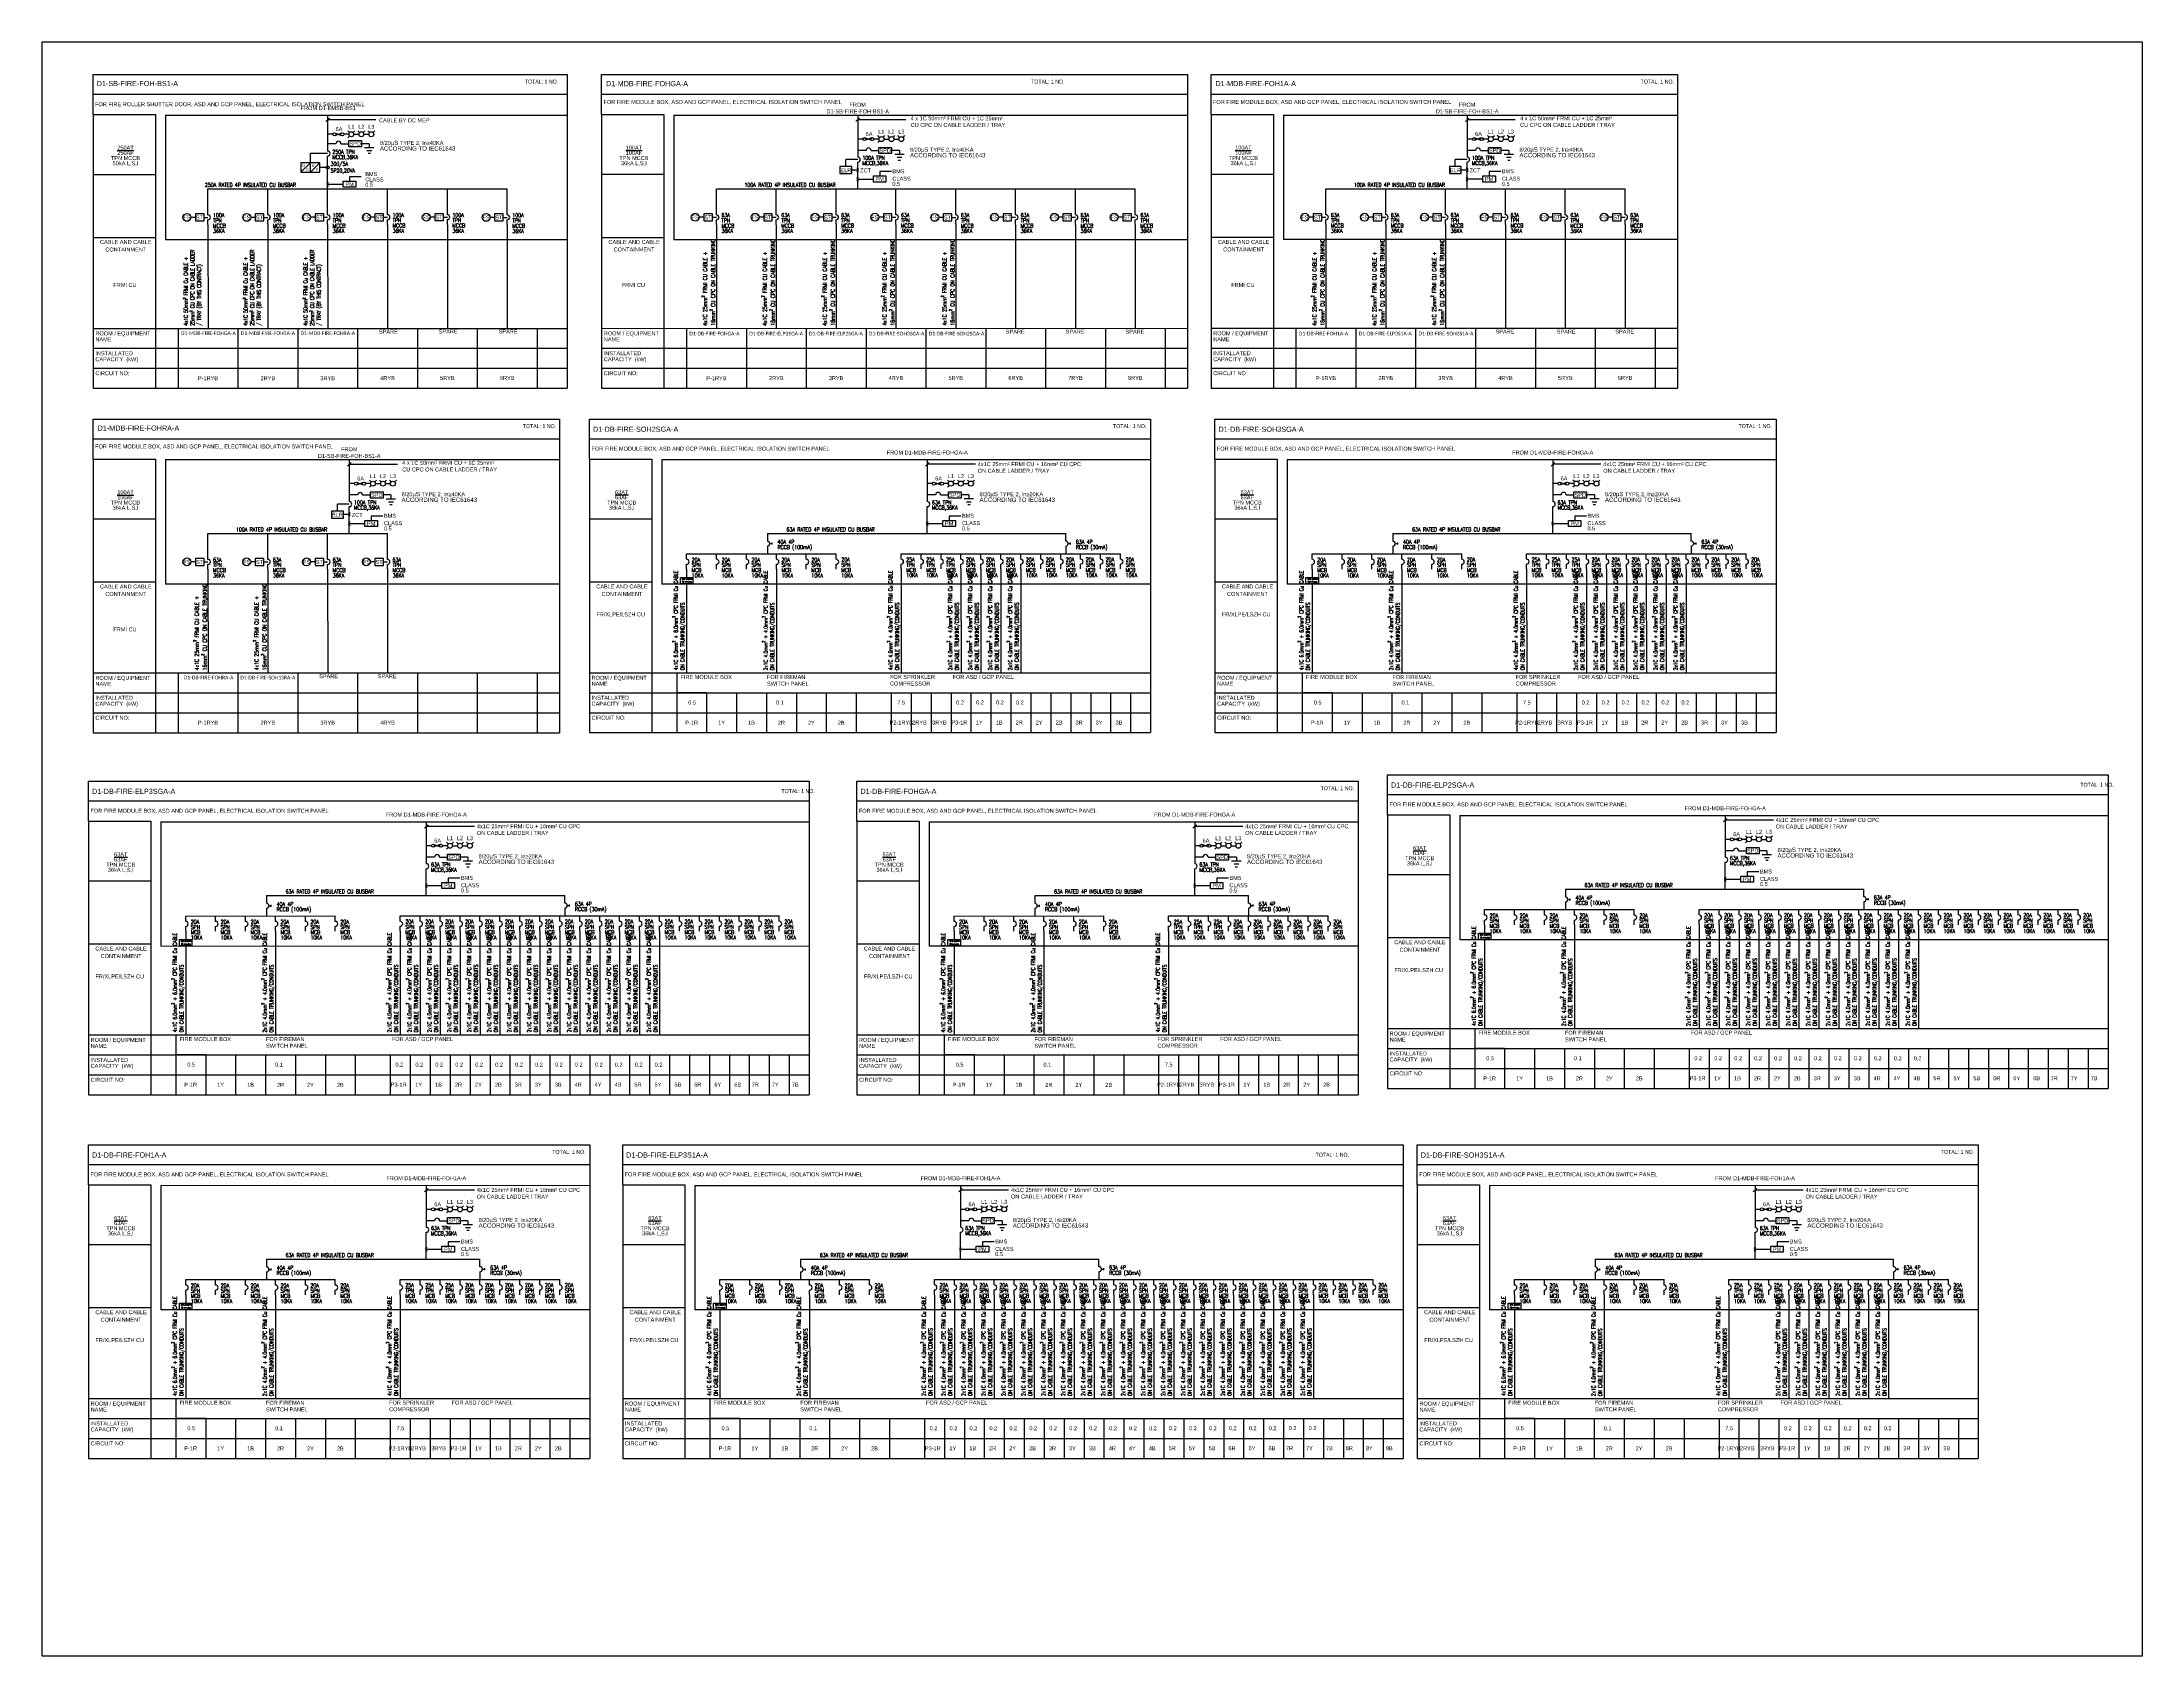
# Model space of a CAD drawing. Header units: inches. Extents: x 155818 to 1515405, y 4999 to 215277.
# Drawn here: x 576918 to 682193, y 134327 to 215277 of the extents above; entities that cross this region are included whole.
import ezdxf
from ezdxf.enums import TextEntityAlignment as Align

# ---------------------------------------------------------------- set-up
doc = ezdxf.new("R2010")
doc.units = ezdxf.units.IN
doc.header["$MEASUREMENT"] = 0
for name, color, linetype in [('-ME-E-Sch DB', 7, 'Continuous'), ('-ME-E-Sch DB_Tx', 7, 'Continuous'), ('-ME-E-Sch Main SLD', 7, 'Continuous'), ('E-_ELEC----_E-', 7, 'Continuous'), ('E_ELEC----_E-', 7, 'Continuous'), ('ELE SHAFT', 1, 'Continuous')]:
    doc.layers.add(name, color=color, linetype=linetype)
doc.styles.add('-ME-Romans', font='romans.shx', dxfattribs={"width": 0.7})
doc.styles.add('-ME_Romans', font='romans.shx', dxfattribs={"width": 0.8})
doc.styles.add('arial', font='arial.ttf')
doc.styles.add('EL-STY2_7.5', font='ARIALN.TTF', dxfattribs={"height": 7.5})
doc.styles.get("Standard").update_dxf_attribs({"font": 'arial.ttf'})
doc.dimstyles.get("Standard").update_dxf_attribs({"dimtxt": 0.18, "dimasz": 0.18, "dimexe": 0.18, "dimexo": 0.0625, "dimgap": 0.09, "dimtad": 0, "dimtih": 1, "dimtoh": 1, "dimdec": 4, "dimzin": 0, "dimdsep": 46, "dimtxsty": 'Standard', "dimcen": 0.09, "dimadec": 0, "dimazin": 0, "dimtfac": 1, "dimtdec": 4, "dimtofl": 0, "dimtmove": 0, "dimatfit": 3, "dimfxl": 1, "dimtolj": 1, "dimtzin": 0, "dimarcsym": 0})

# ---------------------------------------------------------------- blocks, each defined once
blk = doc.blocks.new('ELEC0302')
at = {"layer": 'E_ELEC----_E-'}
blk.add_arc((0, 0), 250, 270, 90, dxfattribs=at)
blk = doc.blocks.new('COIL_1')
at = {"ltscale": 0.5}
for p, q in [((0, 2.5), (1.2, 2.5)), ((0, -2.5), (1.2, -2.5))]:
    blk.add_line(p, q, dxfattribs=at)
for centre in [(0, 1.3), (0, -1.3)]:
    blk.add_arc(centre, 1.26, 90, 270, dxfattribs=at)
blk = doc.blocks.new('ELEC0327')
for p, q in [((151, 57), (-151, -57)), ((-151, 57), (151, -57))]:
    blk.add_line(p, q)
for centre in [(-200, 0), (200, 0)]:
    blk.add_circle(centre, 75)
blk = doc.blocks.new('ELEC0334')
for p, q in [((-191, 101), (0, 202)), ((-191, 101), (0, 0)), ((-191, -101), (0, 0)), ((-191, -101), (0, -202))]:
    blk.add_line(p, q)
blk = doc.blocks.new('ELEC0303')
at = {"layer": 'E_ELEC----_E-'}
for p, q in [((250, 0), (450, 0)), ((450, 100), (450, -100))]:
    blk.add_line(p, q, dxfattribs=at)
blk.add_arc((0, 0), 250, 270, 90, dxfattribs=at)

msp = doc.modelspace()

# ---------------------------------------------------------------- linework, layer by layer
at = {"layer": '-ME-E-Sch DB', "color": 1}
for p, q in [((579483, 211638), (582608, 211638)), ((579483, 211638), (579483, 197914)), ((582608, 211638), (582608, 197914)), ((583108, 211608), (603240, 211610)), ((583108, 211608), (583108, 205360)), ((591238, 211608), (591238, 209807)), ((604970, 211640), (608095, 211640)), ((604970, 211640), (604970, 197915)), ((608095, 211640), (608095, 197915)), ((608595, 211609), (634346, 211611)), ((608595, 211609), (608595, 205362)), ((617810, 211609), (617810, 209504)), ((635524, 211641), (638648, 211641)), ((635524, 211641), (635524, 197917)), ((638648, 211641), (638648, 197917)), ((639148, 211611), (658900, 211613)), ((639148, 211611), (639148, 205363)), ((648363, 211611), (648363, 209506)), ((591151, 211285), (591324, 211458)), ((593650, 211372), (591239, 211372)), ((617723, 211286), (617896, 211460)), ((620222, 211373), (617810, 211373)), ((648277, 211288), (648450, 211461)), ((650776, 211375), (648364, 211375)), ((591238, 209683), (590374, 209683)), ((590374, 209222), (590374, 209683)), ((591238, 207907), (591238, 209557)), ((591905, 210177), (592301, 210177)), ((593326, 210177), (592930, 210177)), ((593091, 209992), (593561, 209992)), ((593210, 209834), (593446, 209834)), ((593269, 209694), (593382, 209694)), ((593326, 210177), (593326, 209992)), ((618477, 209837), (618873, 209837)), ((619898, 209837), (619502, 209837)), ((619663, 209652), (620133, 209652)), ((619898, 209837), (619898, 209652)), ((649030, 209838), (649426, 209838)), ((650451, 209838), (650056, 209838)), ((650216, 209653), (650686, 209653)), ((650451, 209838), (650451, 209653)), ((579483, 208638), (582608, 208638)), ((604970, 208640), (608095, 208640)), ((617515, 209028), (616915, 209028)), ((616915, 209028), (616915, 208678)), ((616915, 208678), (617515, 208678)), ((617810, 209379), (617215, 209379)), ((617215, 209028), (617215, 209379)), ((617515, 208678), (617515, 209028)), ((617810, 208853), (617515, 208853)), ((617810, 207908), (617810, 209254)), ((619782, 209494), (620018, 209494)), ((619841, 209353), (619954, 209353)), ((635524, 208641), (638648, 208641)), ((648069, 209030), (647469, 209030)), ((647469, 209030), (647469, 208680)), ((647469, 208680), (648069, 208680)), ((648363, 209381), (647769, 209381)), ((647769, 209030), (647769, 209381)), ((648069, 208680), (648069, 209030)), ((648364, 208855), (648069, 208855)), ((648363, 207910), (648363, 209256)), ((650335, 209495), (650572, 209495)), ((650394, 209355), (650508, 209355)), ((585238, 207906), (600238, 207909)), ((610725, 207908), (631725, 207908)), ((641278, 207909), (656278, 207912)), ((584609, 206482), (584382, 206482)), ((585041, 206657), (584609, 206657)), ((584609, 206657), (584609, 206307)), ((585041, 206307), (585041, 206657)), ((585041, 206482), (585238, 206482)), ((585238, 206116), (585238, 206357)), ((587609, 206482), (587382, 206482)), ((588041, 206657), (587609, 206657)), ((587609, 206657), (587609, 206307)), ((588041, 206307), (588041, 206657)), ((588041, 206482), (588238, 206482)), ((588238, 206116), (588238, 206357)), ((590609, 206483), (590382, 206483)), ((591041, 206658), (590609, 206658)), ((590609, 206658), (590609, 206308)), ((591041, 206308), (591041, 206658)), ((591041, 206483), (591238, 206483)), ((591238, 206117), (591238, 206358)), ((593609, 206487), (593382, 206487)), ((594041, 206662), (593609, 206662)), ((593609, 206662), (593609, 206312)), ((594041, 206312), (594041, 206662)), ((594041, 206487), (594238, 206487)), ((594238, 206121), (594238, 206362)), ((596609, 206491), (596382, 206491)), ((597041, 206666), (596609, 206666)), ((596609, 206666), (596609, 206316)), ((597041, 206316), (597041, 206666)), ((597041, 206491), (597238, 206491)), ((597238, 206125), (597238, 206366)), ((599609, 206482), (599382, 206482)), ((600041, 206657), (599609, 206657)), ((599609, 206657), (599609, 206307)), ((600041, 206307), (600041, 206657)), ((600041, 206482), (600238, 206482)), ((600238, 206116), (600238, 206357)), ((610096, 206483), (609869, 206483)), ((610528, 206658), (610096, 206658)), ((610096, 206658), (610096, 206308)), ((610528, 206308), (610528, 206658)), ((610528, 206483), (610725, 206483)), ((610725, 206117), (610725, 206358)), ((613096, 206483), (612869, 206483)), ((613528, 206658), (613096, 206658)), ((613096, 206658), (613096, 206308)), ((613528, 206308), (613528, 206658)), ((613528, 206483), (613725, 206483)), ((613725, 206117), (613725, 206358)), ((616096, 206484), (615869, 206484)), ((616528, 206659), (616096, 206659)), ((616096, 206659), (616096, 206309)), ((616528, 206309), (616528, 206659)), ((616528, 206484), (616725, 206484)), ((616725, 206118), (616725, 206359)), ((619096, 206488), (618869, 206488)), ((619528, 206663), (619096, 206663)), ((619096, 206663), (619096, 206313)), ((619528, 206313), (619528, 206663)), ((619528, 206488), (619725, 206488)), ((619725, 206122), (619725, 206363)), ((622096, 206482), (621869, 206482)), ((622528, 206657), (622096, 206657)), ((622096, 206657), (622096, 206307)), ((622528, 206307), (622528, 206657)), ((622528, 206482), (622725, 206482)), ((622725, 206116), (622725, 206357)), ((625096, 206483), (624869, 206483)), ((625528, 206658), (625096, 206658)), ((625096, 206658), (625096, 206308)), ((625528, 206308), (625528, 206658)), ((625528, 206483), (625725, 206483)), ((625725, 206117), (625725, 206358)), ((628096, 206483), (627869, 206483)), ((628528, 206658), (628096, 206658)), ((628096, 206658), (628096, 206308)), ((628528, 206308), (628528, 206658)), ((628528, 206483), (628725, 206483)), ((628725, 206117), (628725, 206358)), ((631096, 206483), (630869, 206483)), ((631528, 206658), (631096, 206658)), ((631096, 206658), (631096, 206308)), ((631528, 206308), (631528, 206658)), ((631528, 206483), (631725, 206483)), ((631725, 206117), (631725, 206358)), ((640649, 206485), (640423, 206485)), ((641081, 206660), (640649, 206660)), ((640649, 206660), (640649, 206310)), ((641081, 206310), (641081, 206660)), ((641081, 206485), (641279, 206485)), ((641279, 206119), (641279, 206360)), ((643649, 206485), (643423, 206485)), ((644081, 206660), (643649, 206660)), ((643649, 206660), (643649, 206310)), ((644081, 206310), (644081, 206660)), ((644081, 206485), (644279, 206485)), ((644279, 206119), (644279, 206360)), ((646649, 206486), (646423, 206486)), ((647081, 206661), (646649, 206661)), ((646649, 206661), (646649, 206311)), ((647081, 206311), (647081, 206661)), ((647081, 206486), (647279, 206486)), ((647279, 206120), (647279, 206361)), ((649649, 206490), (649423, 206490)), ((650081, 206665), (649649, 206665)), ((649649, 206665), (649649, 206315)), ((650081, 206315), (650081, 206665)), ((650081, 206490), (650279, 206490)), ((650279, 206124), (650279, 206365)), ((652649, 206484), (652423, 206484)), ((653081, 206659), (652649, 206659)), ((652649, 206659), (652649, 206309)), ((653081, 206309), (653081, 206659)), ((653081, 206484), (653279, 206484)), ((653279, 206118), (653279, 206359)), ((655649, 206485), (655423, 206485)), ((656081, 206660), (655649, 206660)), ((655649, 206660), (655649, 206310)), ((656081, 206310), (656081, 206660)), ((656081, 206485), (656279, 206485)), ((656279, 206119), (656279, 206360)), ((579494, 205477), (582613, 205477)), ((603240, 205360), (583108, 205360)), ((584609, 206307), (585041, 206307)), ((585238, 206116), (585240, 200915)), ((587609, 206307), (588041, 206307)), ((588238, 206116), (588240, 200915)), ((590609, 206308), (591041, 206308)), ((591238, 206116), (591240, 200915)), ((593609, 206312), (594041, 206312)), ((594238, 206116), (594240, 200915)), ((596609, 206316), (597041, 206316)), ((597238, 206125), (597240, 200924)), ((599609, 206307), (600041, 206307)), ((600238, 206116), (600240, 200916)), ((604981, 205478), (608100, 205478)), ((634346, 205361), (608595, 205362)), ((610096, 206308), (610528, 206308)), ((610725, 206117), (610727, 200917)), ((613096, 206308), (613528, 206308)), ((613725, 206114), (613727, 200914)), ((616096, 206309), (616528, 206309)), ((616725, 206122), (616727, 200922)), ((619096, 206313), (619528, 206313)), ((619725, 206122), (619727, 200922)), ((622096, 206307), (622528, 206307)), ((622725, 206120), (622727, 200920)), ((625096, 206308), (625528, 206308)), ((625725, 206121), (625727, 200921)), ((628096, 206308), (628528, 206308)), ((628725, 206121), (628727, 200921)), ((631096, 206308), (631528, 206308)), ((631725, 206121), (631727, 200921)), ((635534, 205480), (638654, 205480)), ((658900, 205363), (639148, 205363)), ((640649, 206310), (641081, 206310)), ((641279, 206119), (641281, 200918)), ((643649, 206310), (644081, 206310)), ((644279, 206116), (644281, 200915)), ((646649, 206311), (647081, 206311)), ((647279, 206124), (647281, 200924)), ((649649, 206315), (650081, 206315)), ((650279, 206124), (650281, 200924)), ((652649, 206309), (653081, 206309)), ((653279, 206122), (653281, 200921)), ((655649, 206310), (656081, 206310)), ((656279, 206123), (656281, 200923)), ((579494, 200914), (603240, 200915)), ((583740, 200915), (583740, 197914)), ((586740, 200915), (586740, 197914)), ((589740, 200915), (589740, 197914)), ((592740, 200915), (592740, 197914)), ((595740, 200915), (595740, 197914)), ((598740, 200915), (598740, 197914)), ((601740, 200915), (601740, 197914)), ((601740, 200915), (601740, 197914)), ((604981, 200915), (634346, 200917)), ((609227, 200917), (609227, 197915)), ((612227, 200917), (612227, 197915)), ((615227, 200917), (615227, 197915)), ((618227, 200917), (618227, 197915)), ((621227, 200917), (621227, 197915)), ((624227, 200917), (624227, 197915)), ((627227, 200917), (627227, 197915)), ((630227, 200917), (630227, 197915)), ((633227, 200917), (633227, 197915)), ((635534, 200917), (658900, 200918)), ((639781, 200918), (639781, 197917)), ((642781, 200918), (642781, 197917)), ((645781, 200918), (645781, 197917)), ((648781, 200918), (648781, 197917)), ((651781, 200918), (651781, 197917)), ((654781, 200918), (654781, 197917)), ((657781, 200918), (657781, 197917)), ((579493, 199914), (603240, 199914)), ((604980, 199915), (634346, 199916)), ((635534, 199917), (658900, 199917)), ((579493, 198914), (603240, 198914)), ((604980, 198915), (634346, 198916)), ((635524, 197917), (658900, 197917)), ((635534, 198917), (658900, 198917)), ((579483, 197914), (603240, 197914)), ((604970, 197915), (634346, 197916)), ((579483, 194360), (582608, 194360)), ((579483, 194360), (579484, 180636)), ((582608, 194360), (582608, 180636)), ((583108, 194329), (602859, 194332)), ((583108, 194329), (583108, 188082)), ((592236, 194007), (592409, 194180)), ((592323, 194330), (592323, 192225)), ((594735, 194094), (592324, 194094)), ((604360, 194362), (607484, 194362)), ((604360, 194362), (604360, 180638)), ((607484, 194362), (607484, 180638)), ((607984, 194331), (632489, 194333)), ((607984, 194331), (607984, 188084)), ((621209, 194009), (621383, 194182)), ((621296, 194331), (621296, 192226)), ((623708, 194095), (621297, 194095)), ((635717, 194362), (638842, 194362)), ((635717, 194362), (635717, 180638)), ((638842, 194362), (638842, 180638)), ((639342, 194331), (663846, 194333)), ((639342, 194331), (639342, 188084)), ((652567, 194009), (652740, 194182)), ((652654, 194331), (652654, 192226)), ((655066, 194095), (652654, 194095)), ((592028, 191749), (591428, 191749)), ((591428, 191749), (591428, 191399)), ((592323, 192100), (591728, 192100)), ((591728, 191749), (591728, 192100)), ((592028, 191399), (592028, 191749)), ((592323, 190629), (592323, 191975)), ((592990, 192557), (593386, 192557)), ((594411, 192557), (594015, 192557)), ((594176, 192372), (594646, 192372)), ((594295, 192214), (594531, 192214)), ((594354, 192074), (594467, 192074)), ((594411, 192557), (594411, 192372)), ((621296, 190631), (621296, 191976)), ((621963, 192559), (622359, 192559)), ((623384, 192559), (622989, 192559)), ((623149, 192374), (623619, 192374)), ((623268, 192216), (623504, 192216)), ((623327, 192076), (623441, 192076)), ((623384, 192559), (623384, 192374)), ((652654, 190631), (652654, 191976)), ((653321, 192559), (653717, 192559)), ((654742, 192559), (654346, 192559)), ((654507, 192374), (654977, 192374)), ((654626, 192216), (654862, 192216)), ((654685, 192076), (654798, 192076)), ((654742, 192559), (654742, 192374)), ((579483, 191360), (582608, 191360)), ((585238, 190628), (594238, 190628)), ((591428, 191399), (592028, 191399)), ((592323, 191574), (592028, 191574)), ((604360, 191362), (607484, 191362)), ((613281, 190632), (628237, 190633)), ((613281, 190631), (613281, 190241)), ((628237, 190248), (628237, 190638)), ((635717, 191362), (638842, 191362)), ((644638, 190632), (659594, 190633)), ((644638, 190631), (644639, 190241)), ((659594, 190248), (659594, 190638)), ((609233, 189602), (616733, 189606)), ((619987, 189337), (619987, 189609)), ((619987, 189609), (630987, 189609)), ((640591, 189602), (648091, 189606)), ((651344, 189337), (651344, 189609)), ((651344, 189609), (662344, 189609)), ((584609, 189204), (584382, 189204)), ((585041, 189379), (584609, 189379)), ((584609, 189379), (584609, 189029)), ((584609, 189029), (585041, 189029)), ((585041, 189029), (585041, 189379)), ((585041, 189204), (585238, 189204)), ((585238, 188838), (585238, 189079)), ((585238, 188838), (585240, 183637)), ((587609, 189204), (587382, 189204)), ((588041, 189379), (587609, 189379)), ((587609, 189379), (587609, 189029)), ((587609, 189029), (588041, 189029)), ((588041, 189029), (588041, 189379)), ((588041, 189204), (588238, 189204)), ((588238, 188838), (588238, 189079)), ((588238, 188835), (588240, 183634)), ((590609, 189203), (590382, 189203)), ((591041, 189378), (590609, 189378)), ((590609, 189378), (590609, 189028)), ((590609, 189028), (591041, 189028)), ((591041, 189028), (591041, 189378)), ((591041, 189203), (591238, 189203)), ((591238, 188837), (591238, 189078)), ((591238, 188841), (591240, 183640)), ((593609, 189204), (593382, 189204)), ((594041, 189379), (593609, 189379)), ((593609, 189379), (593609, 189029)), ((593609, 189029), (594041, 189029)), ((594041, 189029), (594041, 189379)), ((594041, 189204), (594238, 189204)), ((594238, 188838), (594238, 189079)), ((594238, 188842), (594240, 183641)), ((609233, 188839), (609233, 189081)), ((609233, 188839), (609233, 188417)), ((610733, 188839), (610733, 189081)), ((612233, 188840), (612233, 189081)), ((613733, 188840), (613733, 189082)), ((613733, 188840), (613735, 183640)), ((615233, 188840), (615233, 189082)), ((616733, 188842), (616733, 189083)), ((619987, 188846), (619987, 189087)), ((619987, 188846), (619989, 183646)), ((620987, 188846), (620987, 189087)), ((621987, 188846), (621987, 189087)), ((622987, 188846), (622987, 189087)), ((622987, 188846), (622989, 183646)), ((623987, 188846), (623987, 189087)), ((623987, 188846), (623989, 183646)), ((624987, 188846), (624987, 189087)), ((624987, 188846), (624989, 183646)), ((625987, 188846), (625987, 189087)), ((625987, 188846), (625989, 183646)), ((626987, 188846), (626987, 189087)), ((627987, 188846), (627987, 189087)), ((628987, 188846), (628987, 189087)), ((629987, 188846), (629987, 189087)), ((630987, 188846), (630987, 189087)), ((640591, 188839), (640591, 189081)), ((640591, 188839), (640591, 188417)), ((642091, 188839), (642091, 189081)), ((643591, 188840), (643591, 189081)), ((645091, 188840), (645091, 189082)), ((645091, 188840), (645093, 183640)), ((646591, 188840), (646591, 189082)), ((648091, 188842), (648091, 189083)), ((651344, 188846), (651344, 189087)), ((651344, 188846), (651346, 183646)), ((652344, 188846), (652344, 189087)), ((653344, 188846), (653344, 189087)), ((654344, 188846), (654344, 189087)), ((654344, 188846), (654346, 183646)), ((655344, 188846), (655344, 189087)), ((655344, 188846), (655346, 183646)), ((656344, 188846), (656344, 189087)), ((656344, 188846), (656346, 183646)), ((657344, 188846), (657344, 189087)), ((657344, 188846), (657346, 183646)), ((658344, 188846), (658344, 189087)), ((658344, 188846), (658346, 183646)), ((659344, 188846), (659344, 189087)), ((659344, 188846), (659346, 183646)), ((660344, 188846), (660344, 189087)), ((661344, 188846), (661344, 189087)), ((662344, 188846), (662344, 189087)), ((579494, 188199), (582613, 188199)), ((602859, 188082), (583108, 188082)), ((604370, 188200), (607490, 188200)), ((632489, 188083), (607984, 188084)), ((609234, 188104), (609235, 183639)), ((635728, 188200), (638847, 188200)), ((663846, 188083), (639342, 188084)), ((640591, 188104), (640593, 183639)), ((579494, 183636), (602859, 183637)), ((583740, 183637), (583740, 180636)), ((586740, 183637), (586740, 180636)), ((589740, 183637), (589740, 180636)), ((592740, 183637), (592740, 180636)), ((595740, 183637), (595740, 180636)), ((598740, 183637), (598740, 180636)), ((601740, 183637), (601740, 180636)), ((604370, 183638), (632489, 183639)), ((608735, 183638), (608735, 180638)), ((635728, 183638), (663846, 183639)), ((640093, 183638), (640093, 180638)), ((579494, 182636), (602859, 182636)), ((604370, 182638), (632489, 182637)), ((610235, 182638), (610235, 180638)), ((611735, 182638), (611735, 180638)), ((613235, 182638), (613235, 180638)), ((614735, 182638), (614735, 180638)), ((616235, 182638), (616235, 180638)), ((617735, 182638), (617735, 180638)), ((619489, 182638), (619489, 180637)), ((620489, 182638), (620489, 180637)), ((621489, 182638), (621489, 180637)), ((622489, 182638), (622489, 180637)), ((623489, 182638), (623489, 180637)), ((624489, 182638), (624489, 180637)), ((625489, 182638), (625489, 180637)), ((626489, 182638), (626489, 180637)), ((627489, 182638), (627489, 180637)), ((628489, 182638), (628489, 180637)), ((629489, 182638), (629489, 180637)), ((630489, 182638), (630489, 180637)), ((631489, 182638), (631489, 180637)), ((632489, 182638), (632489, 180637)), ((635727, 182638), (663846, 182637)), ((641593, 182638), (641593, 180638)), ((643093, 182638), (643093, 180638)), ((644593, 182638), (644593, 180638)), ((646093, 182638), (646093, 180638)), ((647593, 182638), (647593, 180638)), ((649093, 182638), (649093, 180638)), ((650846, 182638), (650846, 180637)), ((651846, 182638), (651846, 180637)), ((652846, 182638), (652846, 180637)), ((653846, 182638), (653846, 180637)), ((654846, 182638), (654846, 180637)), ((655846, 182638), (655846, 180637)), ((656846, 182638), (656846, 180637)), ((657846, 182638), (657846, 180637)), ((658846, 182638), (658846, 180637)), ((659846, 182638), (659846, 180637)), ((660846, 182638), (660846, 180637)), ((661846, 182638), (661846, 180637)), ((662846, 182638), (662846, 180637)), ((663846, 182638), (663846, 180637)), ((579494, 181636), (602859, 181636)), ((604370, 181638), (632489, 181637)), ((635727, 181638), (663846, 181637)), ((579484, 180636), (602859, 180636)), ((604360, 180638), (632489, 180637)), ((635717, 180638), (663846, 180637)), ((579248, 176201), (582372, 176201)), ((579248, 176201), (579248, 162477)), ((582372, 176201), (582372, 162477)), ((582872, 176170), (615377, 176170)), ((582872, 176170), (582872, 169923)), ((596097, 175848), (596271, 176021)), ((596184, 176171), (596184, 174065)), ((598596, 175934), (596185, 175934)), ((617768, 176200), (620892, 176200)), ((617768, 176200), (617768, 162476)), ((620892, 176200), (620893, 162476)), ((621392, 176169), (642897, 176171)), ((621392, 176169), (621392, 169922)), ((634618, 175847), (634791, 176020)), ((634704, 176170), (634704, 174064)), ((637117, 175933), (634705, 175933)), ((644364, 176521), (647489, 176521)), ((644364, 176521), (644364, 162796)), ((647489, 176521), (647489, 162796)), ((647989, 176490), (680493, 176489)), ((647989, 176490), (647989, 170242)), ((661214, 176167), (661387, 176340)), ((661301, 176490), (661301, 174385)), ((663713, 176254), (661301, 176254)), ((596184, 172470), (596184, 173815)), ((596851, 174398), (597247, 174398)), ((598272, 174398), (597877, 174398)), ((598037, 174213), (598507, 174213)), ((598156, 174055), (598392, 174055)), ((598215, 173915), (598329, 173915)), ((598272, 174398), (598272, 174213)), ((634704, 172469), (634704, 173814)), ((635372, 174397), (635767, 174397)), ((636792, 174397), (636397, 174397)), ((636557, 174212), (637027, 174212)), ((636677, 174054), (636913, 174054)), ((636735, 173914), (636849, 173914)), ((636792, 174397), (636792, 174212)), ((661301, 172789), (661301, 174135)), ((661968, 174717), (662363, 174717)), ((663389, 174717), (662993, 174717)), ((663154, 174533), (663624, 174533)), ((663273, 174374), (663509, 174374)), ((663331, 174234), (663445, 174234)), ((663389, 174717), (663389, 174533)), ((579248, 173201), (582372, 173201)), ((617768, 173200), (620892, 173200)), ((644364, 173521), (647489, 173521)), ((653285, 172791), (668241, 172791)), ((653285, 172789), (653285, 172400)), ((668241, 172406), (668241, 172796)), ((588169, 172471), (603125, 172472)), ((588169, 172470), (588169, 172080)), ((603125, 172087), (603125, 172477)), ((626689, 172470), (637395, 172476)), ((626689, 172469), (626689, 172079)), ((637395, 172086), (637395, 172476)), ((649238, 171761), (656738, 171765)), ((659991, 171768), (678991, 171768)), ((584121, 171441), (591621, 171445)), ((584121, 170679), (584121, 170920)), ((584121, 170679), (584122, 170256)), ((585621, 170679), (585621, 170920)), ((587121, 170679), (587121, 170920)), ((588621, 170680), (588621, 170921)), ((588621, 170680), (588623, 165479)), ((590121, 170680), (590121, 170921)), ((591621, 170681), (591621, 170922)), ((594875, 171448), (613875, 171448)), ((594875, 170685), (594875, 170927)), ((594875, 170685), (594877, 165485)), ((595875, 170685), (595875, 170926)), ((595875, 170685), (595877, 165485)), ((596875, 170685), (596875, 170927)), ((596875, 170685), (596877, 165485)), ((597875, 170685), (597875, 170927)), ((597875, 170685), (597877, 165485)), ((598875, 170685), (598875, 170927)), ((598875, 170685), (598877, 165485)), ((599875, 170685), (599875, 170927)), ((599875, 170685), (599877, 165485)), ((600875, 170685), (600875, 170927)), ((600875, 170685), (600877, 165485)), ((601875, 170685), (601875, 170927)), ((601875, 170685), (601877, 165485)), ((602875, 170685), (602875, 170927)), ((602875, 170685), (602877, 165485)), ((603875, 170685), (603875, 170927)), ((603875, 170685), (603877, 165485)), ((604875, 170685), (604875, 170927)), ((604875, 170685), (604877, 165485)), ((605875, 170685), (605875, 170927)), ((605875, 170685), (605877, 165485)), ((606875, 170685), (606875, 170927)), ((606875, 170685), (606877, 165485)), ((607875, 170685), (607875, 170927)), ((607875, 170685), (607877, 165485)), ((608875, 170685), (608875, 170927)), ((609875, 170685), (609875, 170927)), ((610875, 170685), (610875, 170927)), ((611875, 170685), (611875, 170927)), ((612875, 170685), (612875, 170927)), ((613875, 170685), (613875, 170927)), ((622642, 171440), (630142, 171444)), ((622642, 170678), (622642, 170919)), ((622642, 170678), (622642, 170255)), ((624142, 170678), (624142, 170919)), ((625642, 170678), (625642, 170919)), ((627142, 170679), (627142, 170920)), ((627142, 170679), (627144, 165478)), ((628642, 170679), (628642, 170920)), ((630142, 170680), (630142, 170921)), ((633395, 171176), (633395, 171447)), ((633395, 171447), (641395, 171447)), ((633395, 170684), (633395, 170926)), ((633395, 170684), (633397, 165484)), ((634395, 170684), (634395, 170925)), ((635395, 170684), (635395, 170926)), ((636395, 170684), (636395, 170926)), ((637395, 170684), (637395, 170925)), ((638395, 170684), (638395, 170926)), ((639395, 170684), (639395, 170926)), ((640395, 170684), (640395, 170926)), ((641395, 170684), (641395, 170926)), ((649238, 170998), (649238, 171239)), ((649238, 170998), (649238, 170575)), ((650738, 170998), (650738, 171239)), ((652238, 170999), (652238, 171240)), ((653738, 170999), (653738, 171240)), ((653738, 170999), (653740, 165799)), ((655238, 170999), (655238, 171240)), ((656738, 171001), (656738, 171242)), ((659991, 171005), (659991, 171246)), ((659991, 171005), (659993, 165804)), ((660991, 171005), (660991, 171246)), ((660991, 171005), (660993, 165804)), ((661991, 171005), (661991, 171246)), ((661991, 171005), (661993, 165804)), ((662991, 171005), (662991, 171246)), ((662991, 171005), (662993, 165804)), ((663991, 171005), (663991, 171246)), ((663991, 171005), (663993, 165804)), ((664991, 171005), (664991, 171246)), ((664991, 171005), (664993, 165804)), ((665991, 171005), (665991, 171246)), ((665991, 171005), (665993, 165804)), ((666991, 171005), (666991, 171246)), ((666991, 171005), (666993, 165804)), ((667991, 171005), (667991, 171246)), ((667991, 171005), (667993, 165804)), ((668991, 171005), (668991, 171246)), ((668991, 171005), (668993, 165804)), ((669991, 171005), (669991, 171246)), ((669991, 171005), (669993, 165804)), ((670991, 171005), (670991, 171246)), ((670991, 171005), (670993, 165804)), ((671991, 171005), (671991, 171246)), ((672991, 171005), (672991, 171246)), ((673991, 171005), (673991, 171246)), ((674991, 171005), (674991, 171246)), ((675991, 171005), (675991, 171246)), ((676991, 171005), (676991, 171246)), ((677991, 171005), (677991, 171246)), ((678991, 171005), (678991, 171246)), ((579258, 170039), (582378, 170039)), ((615377, 169920), (582872, 169923)), ((584122, 169944), (584123, 165478)), ((617778, 170038), (620898, 170038)), ((642897, 169921), (621392, 169922)), ((622642, 169943), (622644, 165477)), ((644375, 170359), (647494, 170359)), ((680493, 170240), (647989, 170242)), ((649238, 170263), (649240, 165798)), ((579258, 165477), (615377, 165476)), ((583623, 165477), (583623, 162477)), ((617778, 165476), (642897, 165477)), ((622144, 165476), (622144, 162476)), ((644375, 165796), (680493, 165795)), ((648740, 165796), (648740, 162796)), ((579258, 164477), (615377, 164474)), ((585123, 164477), (585123, 162477)), ((586623, 164477), (586623, 162477)), ((588123, 164477), (588123, 162477)), ((589623, 164477), (589623, 162477)), ((591123, 164477), (591123, 162477)), ((592623, 164477), (592623, 162477)), ((594377, 164477), (594377, 162477)), ((595377, 164477), (595377, 162477)), ((596377, 164477), (596377, 162477)), ((597377, 164477), (597377, 162477)), ((598377, 164477), (598377, 162477)), ((599377, 164477), (599377, 162477)), ((600377, 164477), (600377, 162477)), ((601377, 164477), (601377, 162477)), ((602377, 164477), (602377, 162477)), ((603377, 164477), (603377, 162477)), ((604377, 164477), (604377, 162477)), ((605377, 164477), (605377, 162477)), ((606377, 164477), (606377, 162477)), ((607377, 164477), (607377, 162477)), ((608377, 164477), (608377, 162477)), ((609377, 164477), (609377, 162477)), ((610377, 164477), (610377, 162477)), ((611377, 164478), (611377, 162478)), ((612377, 164478), (612377, 162478)), ((613377, 164479), (613377, 162479)), ((614377, 164479), (614377, 162479)), ((615377, 164480), (615377, 162479)), ((617778, 164476), (642897, 164476)), ((623644, 164476), (623644, 162476)), ((625144, 164476), (625144, 162476)), ((626644, 164476), (626644, 162476)), ((628144, 164476), (628144, 162476)), ((629644, 164476), (629644, 162476)), ((631144, 164476), (631144, 162476)), ((632897, 164476), (632897, 162476)), ((633897, 164476), (633897, 162476)), ((634897, 164476), (634897, 162476)), ((635897, 164476), (635897, 162476)), ((636897, 164476), (636897, 162476)), ((637897, 164476), (637897, 162476)), ((638897, 164476), (638897, 162476)), ((639897, 164476), (639897, 162476)), ((640897, 164476), (640897, 162476)), ((641897, 164476), (641897, 162476)), ((642897, 164476), (642897, 162476)), ((644374, 164796), (680493, 164794)), ((650240, 164796), (650240, 162796)), ((651740, 164796), (651740, 162796)), ((653240, 164796), (653240, 162796)), ((654740, 164796), (654740, 162796)), ((656240, 164796), (656240, 162796)), ((657740, 164796), (657740, 162796)), ((659493, 164796), (659493, 162796)), ((660493, 164796), (660493, 162796)), ((661493, 164796), (661493, 162796)), ((662493, 164796), (662493, 162796)), ((663493, 164796), (663493, 162796)), ((664493, 164796), (664493, 162796)), ((665493, 164796), (665493, 162796)), ((666493, 164796), (666493, 162796)), ((667493, 164796), (667493, 162796)), ((668493, 164796), (668493, 162796)), ((669493, 164796), (669493, 162796)), ((670493, 164796), (670493, 162796)), ((671493, 164796), (671493, 162796)), ((672493, 164796), (672493, 162796)), ((673493, 164796), (673493, 162796)), ((674493, 164796), (674493, 162796)), ((675493, 164797), (675493, 162797)), ((676493, 164797), (676493, 162797)), ((677493, 164798), (677493, 162798)), ((678493, 164798), (678493, 162798)), ((679493, 164799), (679493, 162798)), ((680493, 164799), (680493, 162799)), ((579258, 163477), (615377, 163474)), ((617778, 163476), (642897, 163476)), ((644374, 163796), (680493, 163794)), ((579248, 162477), (615377, 162474)), ((617768, 162476), (642897, 162476)), ((644364, 162796), (680493, 162794)), ((579248, 157963), (582372, 157963)), ((579248, 157963), (579248, 144239)), ((582372, 157963), (582372, 144239)), ((582872, 157932), (604377, 157934)), ((582872, 157932), (582872, 151685)), ((596184, 157932), (596184, 155827)), ((606028, 157964), (609152, 157964)), ((606028, 157964), (606028, 144240)), ((609152, 157964), (609152, 144240)), ((609652, 157933), (645157, 157933)), ((609652, 157933), (609652, 151686)), ((622964, 157934), (622964, 155828)), ((645858, 157963), (648983, 157963)), ((645858, 157963), (645859, 144239)), ((648983, 157963), (648983, 144239)), ((649483, 157932), (673988, 157934)), ((649483, 157932), (649483, 151685)), ((662795, 157933), (662795, 155827)), ((596098, 157610), (596271, 157783)), ((598597, 157696), (596185, 157696)), ((622877, 157611), (623051, 157784)), ((625376, 157698), (622965, 157698)), ((662708, 157610), (662881, 157783)), ((665207, 157696), (662796, 157696)), ((596852, 156160), (597247, 156160)), ((598272, 156160), (597877, 156160)), ((598037, 155975), (598507, 155975)), ((598156, 155817), (598393, 155817)), ((598272, 156160), (598272, 155975)), ((623631, 156161), (624027, 156161)), ((625052, 156161), (624657, 156161)), ((624817, 155976), (625287, 155976)), ((624936, 155818), (625172, 155818)), ((625052, 156161), (625052, 155976)), ((663462, 156160), (663858, 156160)), ((664883, 156160), (664487, 156160)), ((664648, 155975), (665118, 155975)), ((664767, 155817), (665003, 155817)), ((664883, 156160), (664883, 155975)), ((579248, 154963), (582372, 154963)), ((596184, 154232), (596184, 155577)), ((598215, 155677), (598329, 155677)), ((606028, 154964), (609152, 154964)), ((622964, 154233), (622964, 155578)), ((624995, 155678), (625109, 155678)), ((645858, 154963), (648983, 154963)), ((662795, 154232), (662795, 155577)), ((664826, 155677), (664939, 155677)), ((588169, 154233), (598875, 154239)), ((588169, 154232), (588169, 153842)), ((598875, 153849), (598875, 154239)), ((614949, 154235), (629905, 154235)), ((614949, 154233), (614949, 153843)), ((629905, 153850), (629905, 154240)), ((654780, 154233), (669736, 154234)), ((654780, 154232), (654780, 153842)), ((669736, 153849), (669736, 154239)), ((584122, 153203), (591622, 153207)), ((584122, 152440), (584122, 152681)), ((585622, 152440), (585622, 152681)), ((587122, 152441), (587122, 152682)), ((588622, 152441), (588622, 152682)), ((590122, 152441), (590122, 152682)), ((591622, 152443), (591622, 152684)), ((594875, 152938), (594875, 153210)), ((594875, 153210), (602875, 153210)), ((594875, 152447), (594875, 152688)), ((595875, 152447), (595875, 152688)), ((596875, 152447), (596875, 152688)), ((597875, 152447), (597875, 152688)), ((598875, 152447), (598875, 152688)), ((599875, 152447), (599875, 152688)), ((600875, 152447), (600875, 152688)), ((601875, 152447), (601875, 152688)), ((602875, 152447), (602875, 152688)), ((610901, 153204), (618401, 153208)), ((610901, 152442), (610901, 152683)), ((612401, 152442), (612401, 152683)), ((613901, 152442), (613901, 152683)), ((615401, 152443), (615401, 152684)), ((616901, 152443), (616901, 152684)), ((618401, 152444), (618401, 152686)), ((621655, 153211), (643655, 153211)), ((621655, 152448), (621655, 152690)), ((622655, 152448), (622655, 152690)), ((623655, 152448), (623655, 152690)), ((624655, 152448), (624655, 152690)), ((625655, 152448), (625655, 152690)), ((626655, 152448), (626655, 152690)), ((627655, 152448), (627655, 152690)), ((628655, 152448), (628655, 152690)), ((629655, 152448), (629655, 152690)), ((630655, 152448), (630655, 152690)), ((631655, 152448), (631655, 152690)), ((632655, 152448), (632655, 152690)), ((633655, 152448), (633655, 152690)), ((634655, 152448), (634655, 152690)), ((635655, 152448), (635655, 152690)), ((636655, 152448), (636655, 152690)), ((637655, 152448), (637655, 152690)), ((638655, 152448), (638655, 152690)), ((639655, 152448), (639655, 152690)), ((640655, 152448), (640655, 152690)), ((641655, 152448), (641655, 152689)), ((642655, 152448), (642655, 152689)), ((643655, 152448), (643655, 152689)), ((650732, 153203), (658232, 153207)), ((650732, 152440), (650732, 152682)), ((652232, 152440), (652232, 152682)), ((653732, 152441), (653732, 152682)), ((655232, 152441), (655232, 152683)), ((656732, 152441), (656732, 152683)), ((658232, 152443), (658232, 152684)), ((661486, 152938), (661486, 153210)), ((661486, 153210), (672486, 153210)), ((661486, 152447), (661486, 152688)), ((662486, 152447), (662486, 152688)), ((663486, 152447), (663486, 152688)), ((664486, 152447), (664486, 152688)), ((665486, 152447), (665486, 152688)), ((666486, 152447), (666486, 152688)), ((667486, 152447), (667486, 152688)), ((668486, 152447), (668486, 152688)), ((669486, 152447), (669486, 152688)), ((670486, 152447), (670486, 152688)), ((671486, 152447), (671486, 152688)), ((672486, 152447), (672486, 152688)), ((579258, 151801), (582378, 151801)), ((604377, 151684), (582872, 151685)), ((584122, 152440), (584122, 152018)), ((584122, 151705), (584123, 147240)), ((588622, 152441), (588623, 147241)), ((594875, 152447), (594877, 147247)), ((606038, 151802), (609158, 151802)), ((645157, 151683), (609652, 151686)), ((610901, 152442), (610902, 152019)), ((610902, 151707), (610903, 147241)), ((615401, 152443), (615403, 147242)), ((621655, 152448), (621657, 147248)), ((622655, 152448), (622657, 147248)), ((623655, 152448), (623657, 147248)), ((624655, 152448), (624657, 147248)), ((625655, 152448), (625657, 147248)), ((626655, 152448), (626657, 147248)), ((627655, 152448), (627657, 147248)), ((628655, 152448), (628657, 147248)), ((629655, 152448), (629657, 147248)), ((630655, 152448), (630657, 147248)), ((631655, 152448), (631657, 147248)), ((632655, 152448), (632657, 147248)), ((633655, 152448), (633657, 147248)), ((634655, 152448), (634657, 147248)), ((635655, 152450), (635657, 147249)), ((636655, 152450), (636657, 147249)), ((637655, 152450), (637657, 147249)), ((638655, 152450), (638657, 147249)), ((639655, 152451), (639657, 147250)), ((640655, 152451), (640657, 147250)), ((645869, 151801), (648988, 151801)), ((673988, 151684), (649483, 151685)), ((650732, 152440), (650732, 152018)), ((650733, 151705), (650734, 147240)), ((655232, 152441), (655234, 147241)), ((661486, 152447), (661488, 147247)), ((664486, 152447), (664488, 147247)), ((665486, 152447), (665488, 147247)), ((666486, 152447), (666488, 147247)), ((667486, 152447), (667488, 147247)), ((668486, 152447), (668488, 147247)), ((669486, 152447), (669488, 147247)), ((579258, 147239), (604377, 147240)), ((583623, 147239), (583623, 144239)), ((606038, 147240), (645157, 147238)), ((610403, 147240), (610403, 144240)), ((645869, 147239), (673988, 147240)), ((650234, 147239), (650234, 144239)), ((579258, 146239), (604377, 146238)), ((585123, 146239), (585123, 144239)), ((586623, 146239), (586623, 144239)), ((588123, 146239), (588123, 144239)), ((589623, 146239), (589623, 144239)), ((591123, 146239), (591123, 144239)), ((592623, 146239), (592623, 144239)), ((594377, 146239), (594377, 144238)), ((595377, 146239), (595377, 144238)), ((596377, 146239), (596377, 144238)), ((597377, 146239), (597377, 144238)), ((598377, 146239), (598377, 144238)), ((599377, 146239), (599377, 144238)), ((600377, 146239), (600377, 144238)), ((601377, 146239), (601377, 144238)), ((602377, 146239), (602377, 144238)), ((603377, 146239), (603377, 144238)), ((604377, 146239), (604377, 144238)), ((606038, 146240), (645157, 146237)), ((611903, 146240), (611903, 144240)), ((613403, 146240), (613403, 144240)), ((614903, 146240), (614903, 144240)), ((616403, 146240), (616403, 144240)), ((617903, 146240), (617903, 144240)), ((619403, 146240), (619403, 144240)), ((621157, 146240), (621157, 144240)), ((622157, 146240), (622157, 144240)), ((623157, 146240), (623157, 144240)), ((624157, 146240), (624157, 144240)), ((625157, 146240), (625157, 144240)), ((626157, 146240), (626157, 144240)), ((627157, 146240), (627157, 144240)), ((628157, 146240), (628157, 144240)), ((629157, 146240), (629157, 144240)), ((630157, 146240), (630157, 144240)), ((631157, 146240), (631157, 144240)), ((632157, 146240), (632157, 144240)), ((633157, 146240), (633157, 144240)), ((634157, 146240), (634157, 144240)), ((635157, 146240), (635157, 144240)), ((636157, 146240), (636157, 144240)), ((637157, 146240), (637157, 144240)), ((638157, 146241), (638157, 144241)), ((639157, 146241), (639157, 144241)), ((640157, 146242), (640157, 144242)), ((641157, 146242), (641157, 144242)), ((642157, 146243), (642157, 144242)), ((643157, 146243), (643157, 144243)), ((644157, 146243), (644157, 144243)), ((645157, 146242), (645157, 144242)), ((645869, 146239), (673988, 146238)), ((651734, 146239), (651734, 144239)), ((653234, 146239), (653234, 144239)), ((654734, 146239), (654734, 144239)), ((656234, 146239), (656234, 144239)), ((657734, 146239), (657734, 144239)), ((659234, 146239), (659234, 144239)), ((660988, 146239), (660988, 144239)), ((661988, 146239), (661988, 144238)), ((662988, 146239), (662988, 144239)), ((663988, 146239), (663988, 144239)), ((664988, 146239), (664988, 144238)), ((665988, 146239), (665988, 144239)), ((666988, 146239), (666988, 144239)), ((667988, 146239), (667988, 144238)), ((668988, 146239), (668988, 144239)), ((669988, 146239), (669988, 144239)), ((670988, 146239), (670988, 144238)), ((671988, 146239), (671988, 144239)), ((672988, 146239), (672988, 144239)), ((673988, 146239), (673988, 144239)), ((579248, 144239), (604377, 144238)), ((579258, 145239), (604377, 145238)), ((606028, 144240), (645157, 144237)), ((606038, 145240), (645157, 145237)), ((645859, 144239), (673988, 144238)), ((645869, 145239), (673988, 145238))]:
    msp.add_line(p, q, dxfattribs=at)
for points in [[(579483, 211638), (579483, 213638), (603240, 213640), (603240, 197914)], [(604970, 211640), (604970, 213640), (634346, 213641), (634346, 197915)], [(635524, 211641), (635524, 213641), (658900, 213643), (658900, 197917)], [(603240, 212640), (579483, 212638)], [(634346, 212641), (604970, 212640)], [(658900, 212643), (635524, 212641)], [(591488, 210648), (591238, 210648)], [(592301, 210648), (592051, 210648)], [(591655, 210177), (591238, 210177)], [(618060, 210405), (617810, 210405)], [(618227, 209837), (617810, 209837)], [(618873, 210405), (618623, 210405)], [(648613, 210407), (648363, 210407)], [(648780, 209838), (648363, 209838)], [(649426, 210407), (649176, 210407)], [(585238, 206879), (585238, 207906)], [(588238, 206879), (588238, 207906)], [(591238, 208144), (592022, 208144)], [(591238, 206880), (591238, 207907)], [(594238, 206884), (594238, 207911)], [(597238, 206888), (597238, 207916)], [(600238, 206879), (600238, 207907)], [(610725, 206880), (610725, 207908)], [(613725, 206880), (613725, 207908)], [(616725, 206881), (616725, 207909)], [(617810, 208404), (618594, 208404)], [(619725, 206885), (619725, 207913)], [(622725, 206879), (622725, 207907)], [(625725, 206880), (625725, 207908)], [(628725, 206880), (628725, 207908)], [(631725, 206880), (631725, 207908)], [(641279, 206882), (641278, 207909)], [(644279, 206882), (644278, 207909)], [(647279, 206883), (647278, 207910)], [(648363, 208406), (649148, 208406)], [(650279, 206887), (650278, 207914)], [(653279, 206881), (653278, 207908)], [(656279, 206882), (656278, 207909)], [(585238, 206607), (585238, 206879)], [(588238, 206607), (588238, 206879)], [(591238, 206608), (591238, 206880)], [(594238, 206612), (594238, 206884)], [(597238, 206616), (597238, 206888)], [(600238, 206607), (600238, 206879)], [(610725, 206608), (610725, 206880)], [(613725, 206608), (613725, 206880)], [(616725, 206609), (616725, 206881)], [(619725, 206613), (619725, 206885)], [(622725, 206607), (622725, 206879)], [(625725, 206608), (625725, 206880)], [(628725, 206608), (628725, 206880)], [(631725, 206608), (631725, 206880)], [(641279, 206610), (641279, 206882)], [(644279, 206610), (644279, 206882)], [(647279, 206611), (647279, 206883)], [(650279, 206615), (650279, 206887)], [(653279, 206609), (653279, 206881)], [(656279, 206610), (656279, 206882)], [(579483, 194360), (579483, 196360), (602859, 196362), (602859, 180636)], [(604360, 194362), (604360, 196362), (632489, 196363), (632489, 180637)], [(635717, 194362), (635717, 196362), (663846, 196363), (663846, 180637)], [(602859, 195362), (579483, 195360)], [(632489, 195363), (604360, 195362)], [(663846, 195363), (635717, 195362)], [(592573, 193126), (592323, 193126)], [(593386, 193126), (593136, 193126)], [(621546, 193127), (621296, 193127)], [(622359, 193127), (622109, 193127)], [(652904, 193127), (652654, 193127)], [(653717, 193127), (653467, 193127)], [(592740, 192557), (592323, 192557)], [(621713, 192559), (621296, 192559)], [(653071, 192559), (652654, 192559)], [(585238, 189600), (585238, 190628)], [(588238, 189600), (588238, 190628)], [(591238, 189599), (591238, 190627)], [(592323, 191125), (593108, 191125)], [(594238, 189601), (594238, 190628)], [(621296, 191127), (622081, 191127)], [(652654, 191127), (653438, 191127)], [(585238, 189329), (585238, 189600)], [(588238, 189329), (588238, 189600)], [(591238, 189328), (591238, 189599)], [(594238, 189329), (594238, 189601)], [(609233, 189331), (609233, 189602)], [(610733, 189331), (610733, 189602)], [(612233, 189331), (612233, 189603)], [(613281, 189991), (613281, 189602)], [(613733, 189332), (613733, 189603)], [(615233, 189332), (615233, 189603)], [(616733, 189333), (616733, 189605)], [(620987, 189337), (620987, 189609)], [(621987, 189337), (621987, 189609)], [(622987, 189337), (622987, 189609)], [(623987, 189337), (623987, 189609)], [(624987, 189337), (624987, 189609)], [(625987, 189337), (625987, 189609)], [(626987, 189337), (626987, 189609)], [(627987, 189337), (627987, 189609)], [(628237, 189998), (628237, 189609)], [(628987, 189337), (628987, 189609)], [(629987, 189337), (629987, 189609)], [(630987, 189337), (630987, 189609)], [(640591, 189331), (640591, 189602)], [(642091, 189331), (642091, 189602)], [(643591, 189331), (643591, 189603)], [(644639, 189991), (644639, 189602)], [(645091, 189332), (645091, 189603)], [(646591, 189332), (646591, 189603)], [(648091, 189333), (648091, 189605)], [(652344, 189337), (652344, 189609)], [(653344, 189337), (653344, 189609)], [(654344, 189337), (654344, 189609)], [(655344, 189337), (655344, 189609)], [(656344, 189337), (656344, 189609)], [(657344, 189337), (657344, 189609)], [(658344, 189337), (658344, 189609)], [(659344, 189337), (659344, 189609)], [(659594, 189998), (659594, 189609)], [(660344, 189337), (660344, 189609)], [(661344, 189337), (661344, 189609)], [(662344, 189337), (662344, 189609)], [(579248, 176201), (579248, 178201), (615377, 178200), (615377, 162474)], [(617768, 176200), (617768, 178200), (642897, 178201), (642897, 162475)], [(644364, 176521), (644364, 178521), (680493, 178519), (680493, 162794)], [(615377, 177200), (579248, 177201)], [(642897, 177201), (617768, 177200)], [(680493, 177519), (644364, 177521)], [(596434, 174966), (596184, 174966)], [(597247, 174966), (596997, 174966)], [(634954, 174965), (634704, 174965)], [(635767, 174965), (635517, 174965)], [(661550, 175286), (661301, 175286)], [(662363, 175286), (662114, 175286)], [(596601, 174398), (596184, 174398)], [(635122, 174397), (634704, 174397)], [(661718, 174717), (661301, 174717)], [(596184, 172966), (596969, 172966)], [(634704, 172965), (635489, 172965)], [(661301, 173285), (662085, 173285)], [(588169, 171830), (588169, 171441)], [(603125, 171837), (603125, 171448)], [(626689, 171829), (626689, 171440)], [(637395, 171836), (637395, 171447)], [(649238, 171489), (649238, 171761)], [(650738, 171489), (650738, 171761)], [(652238, 171490), (652238, 171761)], [(653285, 172150), (653286, 171761)], [(653738, 171490), (653738, 171762)], [(655238, 171490), (655238, 171762)], [(656738, 171492), (656738, 171763)], [(659991, 171496), (659991, 171768)], [(660991, 171496), (660991, 171767)], [(661991, 171496), (661991, 171768)], [(662991, 171496), (662991, 171768)], [(663991, 171496), (663991, 171768)], [(664991, 171496), (664991, 171768)], [(665991, 171496), (665991, 171768)], [(666991, 171496), (666991, 171768)], [(667991, 171496), (667991, 171768)], [(668241, 172156), (668241, 171768)], [(668991, 171496), (668991, 171768)], [(669991, 171496), (669991, 171768)], [(670991, 171496), (670991, 171768)], [(671991, 171496), (671991, 171768)], [(672991, 171496), (672991, 171768)], [(673991, 171496), (673991, 171768)], [(674991, 171496), (674991, 171768)], [(675991, 171496), (675991, 171768)], [(676991, 171496), (676991, 171768)], [(677991, 171496), (677991, 171768)], [(678991, 171496), (678991, 171768)], [(584121, 171170), (584121, 171441)], [(585621, 171170), (585621, 171441)], [(587121, 171170), (587121, 171442)], [(588621, 171171), (588621, 171442)], [(590121, 171171), (590121, 171442)], [(591621, 171172), (591621, 171444)], [(594875, 171177), (594875, 171448)], [(595875, 171176), (595875, 171448)], [(596875, 171177), (596875, 171448)], [(597875, 171177), (597875, 171448)], [(598875, 171177), (598875, 171448)], [(599875, 171177), (599875, 171448)], [(600875, 171177), (600875, 171448)], [(601875, 171177), (601875, 171448)], [(602875, 171177), (602875, 171448)], [(603875, 171177), (603875, 171448)], [(604875, 171177), (604875, 171448)], [(605875, 171177), (605875, 171448)], [(606875, 171177), (606875, 171448)], [(607875, 171177), (607875, 171448)], [(608875, 171177), (608875, 171448)], [(609875, 171177), (609875, 171448)], [(610875, 171177), (610875, 171448)], [(611875, 171177), (611875, 171448)], [(612875, 171177), (612875, 171448)], [(613875, 171177), (613875, 171448)], [(622642, 171169), (622642, 171440)], [(624142, 171169), (624142, 171440)], [(625642, 171169), (625642, 171441)], [(627142, 171170), (627142, 171441)], [(628642, 171170), (628642, 171441)], [(630142, 171171), (630142, 171443)], [(634395, 171175), (634395, 171447)], [(635395, 171176), (635395, 171447)], [(636395, 171176), (636395, 171447)], [(637395, 171175), (637395, 171447)], [(638395, 171176), (638395, 171447)], [(639395, 171176), (639395, 171447)], [(640395, 171176), (640395, 171447)], [(641395, 171176), (641395, 171447)], [(579248, 157963), (579248, 159963), (604377, 159964), (604377, 144238)], [(606028, 157964), (606028, 159964), (645157, 159963), (645157, 144237)], [(645858, 157963), (645858, 159963), (673988, 159964), (673988, 144238)], [(604377, 158964), (579248, 158963)], [(645157, 158963), (606028, 158964)], [(673988, 158964), (645858, 158963)], [(596434, 156728), (596184, 156728)], [(596602, 156160), (596184, 156160)], [(597247, 156728), (596997, 156728)], [(623214, 156730), (622964, 156730)], [(623381, 156161), (622964, 156161)], [(624027, 156730), (623777, 156730)], [(663045, 156728), (662795, 156728)], [(663212, 156160), (662795, 156160)], [(663858, 156728), (663608, 156728)], [(596184, 154728), (596969, 154728)], [(622964, 154729), (623749, 154729)], [(662795, 154728), (663579, 154728)], [(584122, 152931), (584122, 153203)], [(585622, 152931), (585622, 153203)], [(587122, 152932), (587122, 153204)], [(588169, 153592), (588169, 153203)], [(588622, 152932), (588622, 153204)], [(590122, 152932), (590122, 153204)], [(591622, 152934), (591622, 153206)], [(595875, 152938), (595875, 153210)], [(596875, 152938), (596875, 153210)], [(597875, 152938), (597875, 153210)], [(598875, 153599), (598875, 153210)], [(598875, 152938), (598875, 153210)], [(599875, 152938), (599875, 153210)], [(600875, 152938), (600875, 153210)], [(601875, 152938), (601875, 153210)], [(602875, 152938), (602875, 153210)], [(610901, 152933), (610901, 153204)], [(612401, 152933), (612401, 153204)], [(613901, 152933), (613901, 153205)], [(614949, 153593), (614949, 153204)], [(615401, 152934), (615401, 153205)], [(616901, 152934), (616901, 153205)], [(618401, 152936), (618401, 153207)], [(621655, 152940), (621655, 153211)], [(622655, 152940), (622655, 153211)], [(623655, 152940), (623655, 153211)], [(624655, 152940), (624655, 153211)], [(625655, 152940), (625655, 153211)], [(626655, 152940), (626655, 153211)], [(627655, 152940), (627655, 153211)], [(628655, 152940), (628655, 153211)], [(629655, 152940), (629655, 153211)], [(629905, 153600), (629905, 153211)], [(630655, 152940), (630655, 153211)], [(631655, 152940), (631655, 153211)], [(632655, 152940), (632655, 153211)], [(633655, 152940), (633655, 153211)], [(634655, 152940), (634655, 153211)], [(635655, 152940), (635655, 153211)], [(636655, 152940), (636655, 153211)], [(637655, 152940), (637655, 153211)], [(638655, 152940), (638655, 153211)], [(639655, 152940), (639655, 153211)], [(640655, 152940), (640655, 153211)], [(641655, 152939), (641655, 153211)], [(642655, 152939), (642655, 153211)], [(643655, 152939), (643655, 153211)], [(650732, 152932), (650732, 153203)], [(652232, 152932), (652232, 153203)], [(653732, 152932), (653732, 153204)], [(654780, 153592), (654780, 153203)], [(655232, 152933), (655232, 153204)], [(656732, 152933), (656732, 153204)], [(658232, 152934), (658232, 153206)], [(662486, 152938), (662486, 153210)], [(663486, 152938), (663486, 153210)], [(664486, 152938), (664486, 153210)], [(665486, 152938), (665486, 153210)], [(666486, 152938), (666486, 153210)], [(667486, 152938), (667486, 153210)], [(668486, 152938), (668486, 153210)], [(669486, 152938), (669486, 153210)], [(669736, 153599), (669736, 153210)], [(670486, 152938), (670486, 153210)], [(671486, 152938), (671486, 153210)], [(672486, 152938), (672486, 153210)]]:
    msp.add_lwpolyline(points, dxfattribs=at)
for points in [[(592301, 210329), (592930, 210329), (592930, 210024), (592301, 210024)], [(618873, 209989), (619502, 209989), (619502, 209684), (618873, 209684)], [(649426, 209991), (650056, 209991), (650056, 209685), (649426, 209685)], [(618594, 208557), (619224, 208557), (619224, 208252), (618594, 208252)], [(649148, 208559), (649777, 208559), (649777, 208253), (649148, 208253)], [(592022, 208297), (592652, 208297), (592652, 207992), (592022, 207992)], [(593386, 192710), (594015, 192710), (594015, 192404), (593386, 192404)], [(622359, 192712), (622989, 192712), (622989, 192406), (622359, 192406)], [(653717, 192712), (654346, 192712), (654346, 192406), (653717, 192406)], [(593108, 191278), (593737, 191278), (593737, 190972), (593108, 190972)], [(622081, 191280), (622710, 191280), (622710, 190974), (622081, 190974)], [(653438, 191280), (654068, 191280), (654068, 190974), (653438, 190974)], [(662363, 174870), (662993, 174870), (662993, 174565), (662363, 174565)], [(597247, 174551), (597877, 174551), (597877, 174245), (597247, 174245)], [(635767, 174550), (636397, 174550), (636397, 174244), (635767, 174244)], [(596969, 173119), (597598, 173119), (597598, 172813), (596969, 172813)], [(635489, 173118), (636119, 173118), (636119, 172812), (635489, 172812)], [(662085, 173438), (662715, 173438), (662715, 173132), (662085, 173132)], [(597247, 156313), (597877, 156313), (597877, 156007), (597247, 156007)], [(624027, 156314), (624657, 156314), (624657, 156008), (624027, 156008)], [(663858, 156313), (664487, 156313), (664487, 156007), (663858, 156007)], [(596969, 154881), (597599, 154881), (597599, 154575), (596969, 154575)], [(623749, 154882), (624378, 154882), (624378, 154576), (623749, 154576)], [(663579, 154881), (664209, 154881), (664209, 154575), (663579, 154575)]]:
    msp.add_lwpolyline(points, close=True, dxfattribs=at)
for centre in [(584182, 206482), (587182, 206482), (590182, 206483), (593182, 206487), (596182, 206491), (599182, 206482), (609669, 206483), (612669, 206483), (615669, 206484), (618669, 206488), (621669, 206482), (624669, 206483), (627669, 206483), (630669, 206483), (640223, 206485), (643223, 206485), (646223, 206486), (649223, 206490), (652223, 206484), (655223, 206485), (584182, 189204), (587182, 189204), (590182, 189203), (593182, 189204)]:
    msp.add_circle(centre, 200, dxfattribs=at)
at = {"layer": '-ME-E-Sch Main SLD', "color": 1}
for p, q in [((610235, 182638), (608735, 182638)), ((610235, 182638), (608735, 182638)), ((641593, 182638), (640093, 182638)), ((641593, 182638), (640093, 182638)), ((585123, 164477), (583623, 164477)), ((585123, 164477), (583623, 164477)), ((623644, 164476), (622144, 164476)), ((623644, 164476), (622144, 164476)), ((650240, 164796), (648740, 164796)), ((650240, 164796), (648740, 164796)), ((585123, 146239), (583623, 146239)), ((585123, 146239), (583623, 146239)), ((611903, 146240), (610403, 146240)), ((611903, 146240), (610403, 146240)), ((651734, 146239), (650234, 146239)), ((651734, 146239), (650234, 146239))]:
    msp.add_line(p, q, dxfattribs=at)
at = {"color": 1}
msp.add_line((590854, 209222), (589894, 209222), dxfattribs=at)
msp.add_lwpolyline([(576918, 215277), (682193, 215277), (682193, 134327), (576918, 134327)], close=True)
for points in [[(590374, 209222), (589894, 208742)], [(589894, 209222), (589894, 208742), (590854, 208742)], [(590374, 208742), (590374, 209222)], [(590854, 209222), (590374, 208742)], [(590854, 208742), (590854, 209222)], [(591161, 208982), (590854, 208982)]]:
    msp.add_lwpolyline(points, dxfattribs=at)
msp.add_circle((591238, 208982), 76.8, dxfattribs=at)
at = {"layer": 'Defpoints'}
msp.add_lwpolyline([(576918, 215277), (682193, 215277), (682193, 134327), (576918, 134327)], close=True, dxfattribs=at)
at = {"layer": 'E-_ELEC----_E-', "color": 1}
for p, q in [((592337, 210736), (592249, 210824)), ((592337, 210559), (592249, 210471)), ((592514, 210736), (592602, 210824)), ((592551, 210648), (592801, 210648)), ((592837, 210736), (592749, 210824)), ((593014, 210736), (593102, 210824)), ((593051, 210648), (593301, 210648)), ((593337, 210736), (593249, 210824)), ((593514, 210736), (593602, 210824)), ((618909, 210493), (618821, 210582)), ((619086, 210493), (619174, 210582)), ((619409, 210493), (619321, 210582)), ((619586, 210493), (619674, 210582)), ((619909, 210493), (619821, 210582)), ((620086, 210493), (620174, 210582)), ((649463, 210495), (649374, 210583)), ((649639, 210495), (649728, 210583)), ((649963, 210495), (649874, 210583)), ((650139, 210495), (650228, 210583)), ((650463, 210495), (650374, 210583)), ((650639, 210495), (650728, 210583)), ((618909, 210317), (618821, 210228)), ((619123, 210405), (619373, 210405)), ((619623, 210405), (619873, 210405)), ((649463, 210318), (649374, 210230)), ((649676, 210407), (649926, 210407)), ((650176, 210407), (650426, 210407)), ((593422, 193214), (593334, 193302)), ((593422, 193037), (593334, 192949)), ((593599, 193214), (593687, 193302)), ((593636, 193126), (593886, 193126)), ((593922, 193214), (593834, 193302)), ((594099, 193214), (594187, 193302)), ((594136, 193126), (594386, 193126)), ((594422, 193214), (594334, 193302)), ((594599, 193214), (594687, 193302)), ((622395, 193216), (622307, 193304)), ((622395, 193039), (622307, 192951)), ((622572, 193216), (622661, 193304)), ((622609, 193127), (622859, 193127)), ((622895, 193216), (622807, 193304)), ((623072, 193216), (623161, 193304)), ((623109, 193127), (623359, 193127)), ((623395, 193216), (623307, 193304)), ((623572, 193216), (623661, 193304)), ((653753, 193216), (653665, 193304)), ((653753, 193039), (653665, 192951)), ((653930, 193216), (654018, 193304)), ((653967, 193127), (654217, 193127)), ((654253, 193216), (654165, 193304)), ((654430, 193216), (654518, 193304)), ((654467, 193127), (654717, 193127)), ((654753, 193216), (654665, 193304)), ((654930, 193216), (655018, 193304)), ((597284, 175055), (597195, 175143)), ((597284, 174878), (597195, 174790)), ((597460, 175055), (597549, 175143)), ((597497, 174966), (597747, 174966)), ((597784, 175055), (597695, 175143)), ((597960, 175055), (598049, 175143)), ((597997, 174966), (598247, 174966)), ((598284, 175055), (598195, 175143)), ((598460, 175055), (598549, 175143)), ((635804, 175054), (635715, 175142)), ((635804, 174877), (635715, 174789)), ((635981, 175054), (636069, 175142)), ((636017, 174965), (636267, 174965)), ((636304, 175054), (636215, 175142)), ((636481, 175054), (636569, 175142)), ((636517, 174965), (636767, 174965)), ((636804, 175054), (636715, 175142)), ((636981, 175054), (637069, 175142)), ((662400, 175374), (662312, 175463)), ((662400, 175198), (662312, 175109)), ((662577, 175374), (662665, 175463)), ((662614, 175286), (662863, 175286)), ((662900, 175374), (662812, 175463)), ((663077, 175374), (663165, 175463)), ((663114, 175286), (663363, 175286)), ((663400, 175374), (663312, 175463)), ((663577, 175374), (663665, 175463)), ((597284, 156817), (597195, 156905)), ((597461, 156817), (597549, 156905)), ((597784, 156817), (597695, 156905)), ((597961, 156817), (598049, 156905)), ((598284, 156817), (598195, 156905)), ((598461, 156817), (598549, 156905)), ((624064, 156818), (623975, 156906)), ((624240, 156818), (624329, 156906)), ((624564, 156818), (624475, 156906)), ((624740, 156818), (624829, 156906)), ((625064, 156818), (624975, 156906)), ((625240, 156818), (625329, 156906)), ((663894, 156817), (663806, 156905)), ((664071, 156817), (664159, 156905)), ((664394, 156817), (664306, 156905)), ((664571, 156817), (664659, 156905)), ((664894, 156817), (664806, 156905)), ((665071, 156817), (665159, 156905)), ((597284, 156640), (597195, 156552)), ((597497, 156728), (597747, 156728)), ((597997, 156728), (598247, 156728)), ((624064, 156641), (623975, 156553)), ((624277, 156730), (624527, 156730)), ((624777, 156730), (625027, 156730)), ((663894, 156640), (663806, 156552)), ((664108, 156728), (664358, 156728)), ((664608, 156728), (664858, 156728))]:
    msp.add_line(p, q, dxfattribs=at)
for centre in [(592426, 210648), (592926, 210648), (593426, 210648), (618998, 210405), (619498, 210405), (619998, 210405), (649551, 210407), (650051, 210407), (650551, 210407), (593511, 193126), (594011, 193126), (594511, 193126), (622484, 193127), (622984, 193127), (623484, 193127), (653841, 193127), (654341, 193127), (654841, 193127), (597372, 174966), (597872, 174966), (598372, 174966), (635892, 174965), (636392, 174965), (636892, 174965), (662488, 175286), (662988, 175286), (663488, 175286), (597372, 156728), (597872, 156728), (598372, 156728), (624152, 156730), (624652, 156730), (625152, 156730), (663983, 156728), (664483, 156728), (664983, 156728)]:
    msp.add_circle(centre, 125, dxfattribs=at)
at = {"layer": 'ELE SHAFT', "color": 1}
for points in [[(608920, 188417), (609547, 188417), (609547, 188104), (608920, 188104)], [(640278, 188417), (640905, 188417), (640905, 188104), (640278, 188104)], [(648925, 170575), (649552, 170575), (649552, 170263), (648925, 170263)], [(583808, 170256), (584435, 170256), (584435, 169944), (583808, 169944)], [(622328, 170255), (622956, 170255), (622956, 169943), (622328, 169943)], [(583808, 152018), (584436, 152018), (584436, 151705), (583808, 151705)], [(610588, 152019), (611215, 152019), (611215, 151707), (610588, 151707)], [(650419, 152018), (651046, 152018), (651046, 151705), (650419, 151705)]]:
    msp.add_lwpolyline(points, close=True, dxfattribs=at)

# ---------------------------------------------------------------- block references
at = {"layer": '-ME-E-Sch DB', "color": 1}
for p in [(591776, 210648), (618348, 210405), (648901, 210407), (592861, 193126), (621834, 193127), (653192, 193127), (596722, 174966), (635242, 174965), (661839, 175286), (596722, 156728), (623502, 156730), (663333, 156728)]:
    msp.add_blockref('ELEC0327', p, dxfattribs=at)
for name, p, xscale, yscale, zscale in [('ELEC0302', (591238, 209682), 0.5, 0.5, 0.5), ('ELEC0302', (617810, 209379), 0.5, 0.5, 0.5), ('ELEC0302', (648363, 209381), 0.5, 0.5, 0.5), ('COIL_1', (617810, 208404), 33.333333, 33.333333, 33.333333), ('COIL_1', (648363, 208406), 33.333333, 33.333333, 33.333333), ('COIL_1', (591238, 208144), 33.333333, 33.333333, 33.333333), ('ELEC0302', (585238, 206482), 0.5, 0.5, 0.5), ('ELEC0302', (588238, 206482), 0.5, 0.5, 0.5), ('ELEC0302', (591238, 206483), 0.5, 0.5, 0.5), ('ELEC0302', (594238, 206487), 0.5, 0.5, 0.5), ('ELEC0302', (597238, 206491), 0.5, 0.5, 0.5), ('ELEC0302', (600238, 206482), 0.5, 0.5, 0.5), ('ELEC0302', (610725, 206483), 0.5, 0.5, 0.5), ('ELEC0302', (613725, 206483), 0.5, 0.5, 0.5), ('ELEC0302', (616725, 206484), 0.5, 0.5, 0.5), ('ELEC0302', (619725, 206488), 0.5, 0.5, 0.5), ('ELEC0302', (622725, 206482), 0.5, 0.5, 0.5), ('ELEC0302', (625725, 206483), 0.5, 0.5, 0.5), ('ELEC0302', (628725, 206483), 0.5, 0.5, 0.5), ('ELEC0302', (631725, 206483), 0.5, 0.5, 0.5), ('ELEC0302', (641279, 206485), 0.5, 0.5, 0.5), ('ELEC0302', (644279, 206485), 0.5, 0.5, 0.5), ('ELEC0302', (647279, 206486), 0.5, 0.5, 0.5), ('ELEC0302', (650279, 206490), 0.5, 0.5, 0.5), ('ELEC0302', (653279, 206484), 0.5, 0.5, 0.5), ('ELEC0302', (656279, 206485), 0.5, 0.5, 0.5), ('ELEC0302', (592323, 192100), 0.5, 0.5, 0.5), ('ELEC0302', (621296, 192101), 0.5, 0.5, 0.5), ('ELEC0302', (652654, 192101), 0.5, 0.5, 0.5), ('COIL_1', (592323, 191125), 33.333333, 33.333333, 33.333333), ('COIL_1', (621296, 191127), 33.333333, 33.333333, 33.333333), ('COIL_1', (652654, 191127), 33.333333, 33.333333, 33.333333), ('ELEC0303', (613281, 190116), 0.5, 0.5, 0.5), ('ELEC0303', (628237, 190123), 0.5, 0.5, 0.5), ('ELEC0303', (644639, 190116), 0.5, 0.5, 0.5), ('ELEC0303', (659594, 190123), 0.5, 0.5, 0.5), ('ELEC0302', (585238, 189204), 0.5, 0.5, 0.5), ('ELEC0302', (588238, 189204), 0.5, 0.5, 0.5), ('ELEC0302', (591238, 189203), 0.5, 0.5, 0.5), ('ELEC0302', (594238, 189204), 0.5, 0.5, 0.5), ('ELEC0302', (609233, 189206), 0.5, 0.5, 0.5), ('ELEC0302', (610733, 189206), 0.5, 0.5, 0.5), ('ELEC0302', (612233, 189206), 0.5, 0.5, 0.5), ('ELEC0302', (613733, 189207), 0.5, 0.5, 0.5), ('ELEC0302', (615233, 189207), 0.5, 0.5, 0.5), ('ELEC0302', (616733, 189208), 0.5, 0.5, 0.5), ('ELEC0302', (619987, 189212), 0.5, 0.5, 0.5), ('ELEC0302', (620987, 189212), 0.5, 0.5, 0.5), ('ELEC0302', (621987, 189212), 0.5, 0.5, 0.5), ('ELEC0302', (622987, 189212), 0.5, 0.5, 0.5), ('ELEC0302', (623987, 189212), 0.5, 0.5, 0.5), ('ELEC0302', (624987, 189212), 0.5, 0.5, 0.5), ('ELEC0302', (625987, 189212), 0.5, 0.5, 0.5), ('ELEC0302', (626987, 189212), 0.5, 0.5, 0.5), ('ELEC0302', (627987, 189212), 0.5, 0.5, 0.5), ('ELEC0302', (628987, 189212), 0.5, 0.5, 0.5), ('ELEC0302', (629987, 189212), 0.5, 0.5, 0.5), ('ELEC0302', (630987, 189212), 0.5, 0.5, 0.5), ('ELEC0302', (640591, 189206), 0.5, 0.5, 0.5), ('ELEC0302', (642091, 189206), 0.5, 0.5, 0.5), ('ELEC0302', (643591, 189206), 0.5, 0.5, 0.5), ('ELEC0302', (645091, 189207), 0.5, 0.5, 0.5), ('ELEC0302', (646591, 189207), 0.5, 0.5, 0.5), ('ELEC0302', (648091, 189208), 0.5, 0.5, 0.5), ('ELEC0302', (651344, 189212), 0.5, 0.5, 0.5), ('ELEC0302', (652344, 189212), 0.5, 0.5, 0.5), ('ELEC0302', (653344, 189212), 0.5, 0.5, 0.5), ('ELEC0302', (654344, 189212), 0.5, 0.5, 0.5), ('ELEC0302', (655344, 189212), 0.5, 0.5, 0.5), ('ELEC0302', (656344, 189212), 0.5, 0.5, 0.5), ('ELEC0302', (657344, 189212), 0.5, 0.5, 0.5), ('ELEC0302', (658344, 189212), 0.5, 0.5, 0.5), ('ELEC0302', (659344, 189212), 0.5, 0.5, 0.5), ('ELEC0302', (660344, 189212), 0.5, 0.5, 0.5), ('ELEC0302', (661344, 189212), 0.5, 0.5, 0.5), ('ELEC0302', (662344, 189212), 0.5, 0.5, 0.5), ('ELEC0302', (596184, 173940), 0.5, 0.5, 0.5), ('ELEC0302', (634704, 173939), 0.5, 0.5, 0.5), ('ELEC0302', (661301, 174260), 0.5, 0.5, 0.5), ('COIL_1', (596184, 172966), 33.333333, 33.333333, 33.333333), ('COIL_1', (634704, 172965), 33.333333, 33.333333, 33.333333), ('COIL_1', (661301, 173285), 33.333333, 33.333333, 33.333333), ('ELEC0303', (588169, 171955), 0.5, 0.5, 0.5), ('ELEC0303', (603125, 171962), 0.5, 0.5, 0.5), ('ELEC0303', (626689, 171954), 0.5, 0.5, 0.5), ('ELEC0303', (637395, 171961), 0.5, 0.5, 0.5), ('ELEC0303', (653285, 172275), 0.5, 0.5, 0.5), ('ELEC0303', (668241, 172281), 0.5, 0.5, 0.5), ('ELEC0302', (584121, 171045), 0.5, 0.5, 0.5), ('ELEC0302', (585621, 171045), 0.5, 0.5, 0.5), ('ELEC0302', (587121, 171045), 0.5, 0.5, 0.5), ('ELEC0302', (588621, 171046), 0.5, 0.5, 0.5), ('ELEC0302', (590121, 171046), 0.5, 0.5, 0.5), ('ELEC0302', (591621, 171047), 0.5, 0.5, 0.5), ('ELEC0302', (594875, 171052), 0.5, 0.5, 0.5), ('ELEC0302', (595875, 171051), 0.5, 0.5, 0.5), ('ELEC0302', (596875, 171052), 0.5, 0.5, 0.5), ('ELEC0302', (597875, 171052), 0.5, 0.5, 0.5), ('ELEC0302', (598875, 171052), 0.5, 0.5, 0.5), ('ELEC0302', (599875, 171052), 0.5, 0.5, 0.5), ('ELEC0302', (600875, 171052), 0.5, 0.5, 0.5), ('ELEC0302', (601875, 171052), 0.5, 0.5, 0.5), ('ELEC0302', (602875, 171052), 0.5, 0.5, 0.5), ('ELEC0302', (603875, 171052), 0.5, 0.5, 0.5), ('ELEC0302', (604875, 171052), 0.5, 0.5, 0.5), ('ELEC0302', (605875, 171052), 0.5, 0.5, 0.5), ('ELEC0302', (606875, 171052), 0.5, 0.5, 0.5), ('ELEC0302', (607875, 171052), 0.5, 0.5, 0.5), ('ELEC0302', (608875, 171052), 0.5, 0.5, 0.5), ('ELEC0302', (609875, 171052), 0.5, 0.5, 0.5), ('ELEC0302', (610875, 171052), 0.5, 0.5, 0.5), ('ELEC0302', (611875, 171052), 0.5, 0.5, 0.5), ('ELEC0302', (612875, 171052), 0.5, 0.5, 0.5), ('ELEC0302', (613875, 171052), 0.5, 0.5, 0.5), ('ELEC0302', (622642, 171044), 0.5, 0.5, 0.5), ('ELEC0302', (624142, 171044), 0.5, 0.5, 0.5), ('ELEC0302', (625642, 171044), 0.5, 0.5, 0.5), ('ELEC0302', (627142, 171045), 0.5, 0.5, 0.5), ('ELEC0302', (628642, 171045), 0.5, 0.5, 0.5), ('ELEC0302', (630142, 171046), 0.5, 0.5, 0.5), ('ELEC0302', (633395, 171051), 0.5, 0.5, 0.5), ('ELEC0302', (634395, 171050), 0.5, 0.5, 0.5), ('ELEC0302', (635395, 171051), 0.5, 0.5, 0.5), ('ELEC0302', (636395, 171051), 0.5, 0.5, 0.5), ('ELEC0302', (637395, 171050), 0.5, 0.5, 0.5), ('ELEC0302', (638395, 171051), 0.5, 0.5, 0.5), ('ELEC0302', (639395, 171051), 0.5, 0.5, 0.5), ('ELEC0302', (640395, 171051), 0.5, 0.5, 0.5), ('ELEC0302', (641395, 171051), 0.5, 0.5, 0.5), ('ELEC0302', (649238, 171364), 0.5, 0.5, 0.5), ('ELEC0302', (650738, 171364), 0.5, 0.5, 0.5), ('ELEC0302', (652238, 171365), 0.5, 0.5, 0.5), ('ELEC0302', (653738, 171365), 0.5, 0.5, 0.5), ('ELEC0302', (655238, 171365), 0.5, 0.5, 0.5), ('ELEC0302', (656738, 171367), 0.5, 0.5, 0.5), ('ELEC0302', (659991, 171371), 0.5, 0.5, 0.5), ('ELEC0302', (660991, 171371), 0.5, 0.5, 0.5), ('ELEC0302', (661991, 171371), 0.5, 0.5, 0.5), ('ELEC0302', (662991, 171371), 0.5, 0.5, 0.5), ('ELEC0302', (663991, 171371), 0.5, 0.5, 0.5), ('ELEC0302', (664991, 171371), 0.5, 0.5, 0.5), ('ELEC0302', (665991, 171371), 0.5, 0.5, 0.5), ('ELEC0302', (666991, 171371), 0.5, 0.5, 0.5), ('ELEC0302', (667991, 171371), 0.5, 0.5, 0.5), ('ELEC0302', (668991, 171371), 0.5, 0.5, 0.5), ('ELEC0302', (669991, 171371), 0.5, 0.5, 0.5), ('ELEC0302', (670991, 171371), 0.5, 0.5, 0.5), ('ELEC0302', (671991, 171371), 0.5, 0.5, 0.5), ('ELEC0302', (672991, 171371), 0.5, 0.5, 0.5), ('ELEC0302', (673991, 171371), 0.5, 0.5, 0.5), ('ELEC0302', (674991, 171371), 0.5, 0.5, 0.5), ('ELEC0302', (675991, 171371), 0.5, 0.5, 0.5), ('ELEC0302', (676991, 171371), 0.5, 0.5, 0.5), ('ELEC0302', (677991, 171371), 0.5, 0.5, 0.5), ('ELEC0302', (678991, 171371), 0.5, 0.5, 0.5), ('ELEC0302', (596184, 155702), 0.5, 0.5, 0.5), ('ELEC0302', (622964, 155703), 0.5, 0.5, 0.5), ('ELEC0302', (662795, 155702), 0.5, 0.5, 0.5), ('COIL_1', (596184, 154728), 33.333333, 33.333333, 33.333333), ('COIL_1', (622964, 154729), 33.333333, 33.333333, 33.333333), ('COIL_1', (662795, 154728), 33.333333, 33.333333, 33.333333), ('ELEC0303', (588169, 153717), 0.5, 0.5, 0.5), ('ELEC0303', (598875, 153724), 0.5, 0.5, 0.5), ('ELEC0303', (614949, 153718), 0.5, 0.5, 0.5), ('ELEC0303', (629905, 153725), 0.5, 0.5, 0.5), ('ELEC0303', (654780, 153717), 0.5, 0.5, 0.5), ('ELEC0303', (669736, 153724), 0.5, 0.5, 0.5), ('ELEC0302', (584122, 152806), 0.5, 0.5, 0.5), ('ELEC0302', (585622, 152806), 0.5, 0.5, 0.5), ('ELEC0302', (587122, 152807), 0.5, 0.5, 0.5), ('ELEC0302', (588622, 152807), 0.5, 0.5, 0.5), ('ELEC0302', (590122, 152807), 0.5, 0.5, 0.5), ('ELEC0302', (591622, 152809), 0.5, 0.5, 0.5), ('ELEC0302', (594875, 152813), 0.5, 0.5, 0.5), ('ELEC0302', (595875, 152813), 0.5, 0.5, 0.5), ('ELEC0302', (596875, 152813), 0.5, 0.5, 0.5), ('ELEC0302', (597875, 152813), 0.5, 0.5, 0.5), ('ELEC0302', (598875, 152813), 0.5, 0.5, 0.5), ('ELEC0302', (599875, 152813), 0.5, 0.5, 0.5), ('ELEC0302', (600875, 152813), 0.5, 0.5, 0.5), ('ELEC0302', (601875, 152813), 0.5, 0.5, 0.5), ('ELEC0302', (602875, 152813), 0.5, 0.5, 0.5), ('ELEC0302', (610901, 152808), 0.5, 0.5, 0.5), ('ELEC0302', (612401, 152808), 0.5, 0.5, 0.5), ('ELEC0302', (613901, 152808), 0.5, 0.5, 0.5), ('ELEC0302', (615401, 152809), 0.5, 0.5, 0.5), ('ELEC0302', (616901, 152809), 0.5, 0.5, 0.5), ('ELEC0302', (618401, 152811), 0.5, 0.5, 0.5), ('ELEC0302', (621655, 152815), 0.5, 0.5, 0.5), ('ELEC0302', (622655, 152815), 0.5, 0.5, 0.5), ('ELEC0302', (623655, 152815), 0.5, 0.5, 0.5), ('ELEC0302', (624655, 152815), 0.5, 0.5, 0.5), ('ELEC0302', (625655, 152815), 0.5, 0.5, 0.5), ('ELEC0302', (626655, 152815), 0.5, 0.5, 0.5), ('ELEC0302', (627655, 152815), 0.5, 0.5, 0.5), ('ELEC0302', (628655, 152815), 0.5, 0.5, 0.5), ('ELEC0302', (629655, 152815), 0.5, 0.5, 0.5), ('ELEC0302', (630655, 152815), 0.5, 0.5, 0.5), ('ELEC0302', (631655, 152815), 0.5, 0.5, 0.5), ('ELEC0302', (632655, 152815), 0.5, 0.5, 0.5), ('ELEC0302', (633655, 152815), 0.5, 0.5, 0.5), ('ELEC0302', (634655, 152815), 0.5, 0.5, 0.5), ('ELEC0302', (635655, 152815), 0.5, 0.5, 0.5), ('ELEC0302', (636655, 152815), 0.5, 0.5, 0.5), ('ELEC0302', (637655, 152815), 0.5, 0.5, 0.5), ('ELEC0302', (638655, 152815), 0.5, 0.5, 0.5), ('ELEC0302', (639655, 152815), 0.5, 0.5, 0.5), ('ELEC0302', (640655, 152815), 0.5, 0.5, 0.5), ('ELEC0302', (641655, 152814), 0.5, 0.5, 0.5), ('ELEC0302', (642655, 152814), 0.5, 0.5, 0.5), ('ELEC0302', (643655, 152814), 0.5, 0.5, 0.5), ('ELEC0302', (650732, 152807), 0.5, 0.5, 0.5), ('ELEC0302', (652232, 152807), 0.5, 0.5, 0.5), ('ELEC0302', (653732, 152807), 0.5, 0.5, 0.5), ('ELEC0302', (655232, 152808), 0.5, 0.5, 0.5), ('ELEC0302', (656732, 152808), 0.5, 0.5, 0.5), ('ELEC0302', (658232, 152809), 0.5, 0.5, 0.5), ('ELEC0302', (661486, 152813), 0.5, 0.5, 0.5), ('ELEC0302', (662486, 152813), 0.5, 0.5, 0.5), ('ELEC0302', (663486, 152813), 0.5, 0.5, 0.5), ('ELEC0302', (664486, 152813), 0.5, 0.5, 0.5), ('ELEC0302', (665486, 152813), 0.5, 0.5, 0.5), ('ELEC0302', (666486, 152813), 0.5, 0.5, 0.5), ('ELEC0302', (667486, 152813), 0.5, 0.5, 0.5), ('ELEC0302', (668486, 152813), 0.5, 0.5, 0.5), ('ELEC0302', (669486, 152813), 0.5, 0.5, 0.5), ('ELEC0302', (670486, 152813), 0.5, 0.5, 0.5), ('ELEC0302', (671486, 152813), 0.5, 0.5, 0.5), ('ELEC0302', (672486, 152813), 0.5, 0.5, 0.5)]:
    msp.add_blockref(name, p, dxfattribs=dict(at, xscale=xscale, yscale=yscale, zscale=zscale))
at = {"layer": '-ME-E-Sch DB', "color": 1, "xscale": 0.5, "yscale": 0.5, "zscale": 0.5}
for name, p, rotation in [('ELEC0302', (591780, 210177), 90), ('ELEC0302', (618352, 209837), 90), ('ELEC0302', (648905, 209838), 90), ('ELEC0334', (617762, 208853), 180), ('ELEC0334', (648316, 208855), 180), ('ELEC0302', (592865, 192557), 90), ('ELEC0302', (621838, 192559), 90), ('ELEC0302', (653196, 192559), 90), ('ELEC0334', (592275, 191574), 180), ('ELEC0302', (661843, 174717), 90), ('ELEC0302', (596726, 174398), 90), ('ELEC0302', (635247, 174397), 90), ('ELEC0302', (596727, 156160), 90), ('ELEC0302', (623506, 156161), 90), ('ELEC0302', (663337, 156160), 90)]:
    msp.add_blockref(name, p, dxfattribs=dict(at, rotation=rotation))

# ---------------------------------------------------------------- texts
at = {"layer": '-ME-E-Sch DB', "color": 1}
for s, p in [('SPD', (592616, 210177)), ('SPD', (619187, 209837)), ('SPD', (649741, 209838)), ('PM', (618909, 208404)), ('PM', (649463, 208406)), ('PM', (592337, 208144)), ('SPD', (593701, 192557)), ('SPD', (622674, 192559)), ('SPD', (654031, 192559)), ('PM', (593422, 191125)), ('PM', (622395, 191127)), ('PM', (653753, 191127)), ('SPD', (662678, 174717)), ('SPD', (597562, 174398)), ('SPD', (636082, 174397)), ('PM', (597283, 172966)), ('PM', (635804, 172965)), ('PM', (662400, 173285)), ('SPD', (597562, 156160)), ('SPD', (624342, 156161)), ('SPD', (664173, 156160)), ('PM', (597284, 154728)), ('PM', (624063, 154729)), ('PM', (663894, 154728))]:
    msp.add_text(s, height=200, dxfattribs=at).set_placement(p, align=Align.MIDDLE_CENTER)
at = {"layer": '-ME-E-Sch DB', "color": 1, "style": 'arial'}
for s, p in [('ELR', (616948, 208745)), ('ELR', (647502, 208747)), ('ST', (584641, 206374)), ('ST', (587641, 206374)), ('ST', (590641, 206375)), ('ST', (593641, 206379)), ('ST', (596641, 206383)), ('ST', (599641, 206374)), ('ST', (610128, 206375)), ('ST', (613128, 206375)), ('ST', (616128, 206376)), ('ST', (619128, 206380)), ('ST', (622128, 206374)), ('ST', (625128, 206375)), ('ST', (628128, 206375)), ('ST', (631128, 206375)), ('ST', (640682, 206377)), ('ST', (643682, 206377)), ('ST', (646682, 206378)), ('ST', (649682, 206382)), ('ST', (652682, 206376)), ('ST', (655682, 206377)), ('ELR', (591461, 191466)), ('ST', (584642, 189096)), ('ST', (587642, 189096)), ('ST', (590642, 189095)), ('ST', (593642, 189096))]:
    msp.add_text(s, height=200, dxfattribs=at).set_placement(p)
for p in [(584182, 206482), (587182, 206482), (590182, 206483), (593182, 206487), (596182, 206491), (599182, 206482), (609669, 206483), (612669, 206483), (615669, 206484), (618669, 206488), (621669, 206482), (624669, 206483), (627669, 206483), (630669, 206483), (640223, 206485), (643223, 206485), (646223, 206486), (649223, 206490), (652223, 206484), (655223, 206485), (584182, 189204), (587182, 189204), (590182, 189203), (593182, 189204)]:
    msp.add_text('FS', height=200, dxfattribs=at).set_placement(p, align=Align.MIDDLE)
at = {"layer": '-ME-E-Sch DB', "color": 1, "style": '-ME-Romans', "width": 0.7}
for s, p in [('10 minutes', (608995, 188164)), ('UPS 0.5KVA', (609003, 188302)), ('10 minutes', (640352, 188164)), ('UPS 0.5KVA', (640361, 188302)), ('10 minutes', (583883, 170003)), ('UPS 0.5KVA', (583891, 170142)), ('10 minutes', (622403, 170002)), ('UPS 0.5KVA', (622411, 170141)), ('10 minutes', (648999, 170323)), ('UPS 0.5KVA', (649008, 170461)), ('10 minutes', (583883, 151765)), ('UPS 0.5KVA', (583891, 151903)), ('10 minutes', (610663, 151766)), ('UPS 0.5KVA', (610671, 151905)), ('10 minutes', (650494, 151765)), ('UPS 0.5KVA', (650502, 151903))]:
    msp.add_text(s, height=75, dxfattribs=at).set_placement(p)
at = {"layer": '-ME-E-Sch DB', "color": 1, "char_height": 200, "attachment_point": 1, "line_spacing_factor": 0.789273}
for s, insert, width in [('6A', (591636, 211006), 921.41), ('6A', (618208, 210764), 921.41), ('6A', (648762, 210766), 921.41), ('CLASS 0.5', (593123, 208479), 737.13), ('BMS', (593123, 208751), 737.13), ('CLASS 0.5', (619548, 208522), 737.13), ('BMS', (619548, 208893), 737.13), ('CLASS 0.5', (650102, 208524), 737.13), ('BMS', (650102, 208894), 737.13), ('6A', (592721, 193484), 921.41), ('6A', (621694, 193486), 921.41), ('6A', (653052, 193486), 921.41), ('BMS', (594062, 191613), 737.13), ('BMS', (623035, 191615), 737.13), ('BMS', (654392, 191615), 737.13), ('CLASS 0.5', (594062, 191243), 737.13), ('CLASS 0.5', (623035, 191245), 737.13), ('CLASS 0.5', (654392, 191245), 737.13), ('6A', (596583, 175325), 921.41), ('6A', (635103, 175324), 921.41), ('6A', (661699, 175645), 921.41), ('BMS', (663039, 173773), 737.13), ('CLASS 0.5', (597923, 173084), 737.13), ('BMS', (597923, 173454), 737.13), ('CLASS 0.5', (636443, 173083), 737.13), ('BMS', (636443, 173453), 737.13), ('CLASS 0.5', (663039, 173403), 737.13), ('6A', (596583, 157087), 921.41), ('6A', (623363, 157088), 921.41), ('6A', (663193, 157087), 921.41), ('CLASS 0.5', (597923, 154845), 737.13), ('BMS', (597923, 155216), 737.13), ('CLASS 0.5', (624703, 154847), 737.13), ('BMS', (624703, 155217), 737.13), ('CLASS 0.5', (664534, 154846), 737.13), ('BMS', (664534, 155216), 737.13)]:
    msp.add_mtext(s, dxfattribs=dict(at, insert=insert, width=width))
at = {"layer": '-ME-E-Sch DB', "color": 1, "char_height": 200, "attachment_point": 1}
for s, insert, width in [('CABLE BY DC MEP', (593815, 211448), 8064.47), (' 4 x 1C 50mm² FRMI CU + 1C 25mm² \\P CU CPC ON CABLE LADDER / TRAY   ', (620387, 211549), 5713.27), (' 4 x 1C 50mm² FRMI CU + 1C 25mm² \\P CU CPC ON CABLE LADDER / TRAY   ', (650940, 211551), 5713.27), (' 4 x 1C 50mm² FRMI CU + 1C 25mm² \\P CU CPC ON CABLE LADDER / TRAY   ', (594900, 194270), 5713.27), ('4x1C 25mm² FRMI CU + 16mm² CU CPC\\PON CABLE LADDER / TRAY', (623828, 194204), 8064.47), ('4x1C 25mm² FRMI CU + 16mm² CU CPC\\PON CABLE LADDER / TRAY', (655186, 194204), 8064.47), ('4x1C 25mm² FRMI CU + 16mm² CU CPC\\PON CABLE LADDER / TRAY', (598716, 176044), 8064.47), ('4x1C 25mm² FRMI CU + 16mm² CU CPC\\PON CABLE LADDER / TRAY', (637236, 176042), 8064.47), ('4x1C 25mm² FRMI CU + 16mm² CU CPC\\PON CABLE LADDER / TRAY', (663833, 176363), 8064.47), ('4x1C 25mm² FRMI CU + 16mm² CU CPC\\PON CABLE LADDER / TRAY', (598716, 157805), 8064.47), ('4x1C 25mm² FRMI CU + 16mm² CU CPC\\PON CABLE LADDER / TRAY', (625496, 157807), 8064.47), ('4x1C 25mm² FRMI CU + 16mm² CU CPC\\PON CABLE LADDER / TRAY', (665327, 157805), 8064.47)]:
    msp.add_mtext(s, dxfattribs=dict(at, insert=insert, width=width))
at = {"layer": '-ME-E-Sch DB', "color": 1, "char_height": 200, "attachment_point": 1, "line_spacing_factor": 0.789273, "style": '-ME-Romans'}
for s, insert, width in [('{\\W1;\\fArial|b0|i0|c0|p34;8/20\\H1.08333x;µS\\H0.92308x; TYPE 2, In≥40KA \\P\\H1.08333x;ACCORDING TO IEC61643}', (593859, 210331), 6030.79), ('{\\W1;\\fArial|b0|i0|c0|p34;8/20\\H1.08333x;µS\\H0.92308x; TYPE 2, In≥40KA \\P\\H1.08333x;ACCORDING TO IEC61643}', (620431, 209991), 6030.79), ('{\\W1;\\fArial|b0|i0|c0|p34;8/20\\H1.08333x;µS\\H0.92308x; TYPE 2, In≥40KA \\P\\H1.08333x;ACCORDING TO IEC61643}', (650984, 209993), 6030.79), ('250A RATED 4P INSULATED CU BUSBAR', (585084, 208207), 6030.79), ('100A RATED 4P INSULATED CU BUSBAR', (612130, 208209), 6030.79), ('100A RATED 4P INSULATED CU BUSBAR', (642683, 208210), 6030.79), ('{\\W1;\\fArial|b0|i0|c0|p34;8/20\\H1.08333x;µS\\H0.92308x; TYPE 2, In≥40KA \\P\\H1.08333x;ACCORDING TO IEC61643}', (594944, 192712), 6030.79), ('{\\W1;\\fArial|b0|i0|c0|p34;8/20\\H1.08333x;µS\\H0.92308x; TYPE 2, In≥20KA \\P\\H1.08333x;ACCORDING TO IEC61643}', (623917, 192713), 6030.79), ('{\\W1;\\fArial|b0|i0|c0|p34;8/20\\H1.08333x;µS\\H0.92308x; TYPE 2, In≥20KA \\P\\H1.08333x;ACCORDING TO IEC61643}', (655275, 192713), 6030.79), ('100A RATED 4P INSULATED CU BUSBAR', (586643, 190929), 6030.79), ('63A RATED 4P INSULATED CU BUSBAR', (614242, 190931), 6030.79), ('63A RATED 4P INSULATED CU BUSBAR', (645600, 190931), 6030.79), ('40A 4P\\PRCCB (100mA)', (613790, 190302), 2497.13), ('63A 4P\\PRCCB (30mA)', (628746, 190308), 2497.13), ('40A 4P\\PRCCB (100mA)', (645148, 190302), 2497.13), ('63A 4P\\PRCCB (30mA)', (660104, 190308), 2497.13), ('{\\W1;\\fArial|b0|i0|c0|p34;8/20\\H1.08333x;µS\\H0.92308x; TYPE 2, In≥20KA \\P\\H1.08333x;ACCORDING TO IEC61643}', (663922, 174872), 6030.79), ('{\\W1;\\fArial|b0|i0|c0|p34;8/20\\H1.08333x;µS\\H0.92308x; TYPE 2, In≥20KA \\P\\H1.08333x;ACCORDING TO IEC61643}', (598805, 174552), 6030.79), ('{\\W1;\\fArial|b0|i0|c0|p34;8/20\\H1.08333x;µS\\H0.92308x; TYPE 2, In≥20KA \\P\\H1.08333x;ACCORDING TO IEC61643}', (637325, 174551), 6030.79), ('63A RATED 4P INSULATED CU BUSBAR', (589130, 172770), 6030.79), ('63A RATED 4P INSULATED CU BUSBAR', (627651, 172769), 6030.79), ('63A RATED 4P INSULATED CU BUSBAR', (654247, 173090), 6030.79), ('40A 4P\\PRCCB (100mA)', (588679, 172141), 2497.13), ('63A 4P\\PRCCB (30mA)', (603634, 172148), 2497.13), ('40A 4P\\PRCCB (100mA)', (627199, 172140), 2497.13), ('63A 4P\\PRCCB (30mA)', (637905, 172147), 2497.13), ('40A 4P\\PRCCB (100mA)', (653795, 172460), 2497.13), ('63A 4P\\PRCCB (30mA)', (668751, 172467), 2497.13), ('{\\W1;\\fArial|b0|i0|c0|p34;8/20\\H1.08333x;µS\\H0.92308x; TYPE 2, In≥20KA \\P\\H1.08333x;ACCORDING TO IEC61643}', (598805, 156314), 6030.79), ('{\\W1;\\fArial|b0|i0|c0|p34;8/20\\H1.08333x;µS\\H0.92308x; TYPE 2, In≥20KA \\P\\H1.08333x;ACCORDING TO IEC61643}', (625585, 156316), 6030.79), ('{\\W1;\\fArial|b0|i0|c0|p34;8/20\\H1.08333x;µS\\H0.92308x; TYPE 2, In≥20KA \\P\\H1.08333x;ACCORDING TO IEC61643}', (665416, 156314), 6030.79), ('40A 4P\\PRCCB (100mA)', (588679, 153903), 2497.13), ('63A RATED 4P INSULATED CU BUSBAR', (589131, 154532), 6030.79), ('63A 4P\\PRCCB (30mA)', (599385, 153909), 2497.13), ('40A 4P\\PRCCB (100mA)', (615459, 153904), 2497.13), ('63A RATED 4P INSULATED CU BUSBAR', (615910, 154533), 6030.79), ('63A 4P\\PRCCB (30mA)', (630414, 153911), 2497.13), ('40A 4P\\PRCCB (100mA)', (655289, 153903), 2497.13), ('63A RATED 4P INSULATED CU BUSBAR', (655741, 154532), 6030.79), ('63A 4P\\PRCCB (30mA)', (670245, 153909), 2497.13)]:
    msp.add_mtext(s, dxfattribs=dict(at, insert=insert, width=width))
at = {"layer": '-ME-E-Sch DB', "color": 1, "char_height": 200, "width": 773.59, "attachment_point": 4, "style": 'arial'}
for insert in [(617935, 208833), (648488, 208835), (592448, 191554)]:
    msp.add_mtext('\\pxsm0.8,ql;ZCT', dxfattribs=dict(at, insert=insert))
at = {"layer": '-ME-E-Sch DB_Tx', "color": 1}
for s, p in [('D1-SB-FIRE-FOH-BS1-A', (579660, 213063)), ('D1-MDB-FIRE-FOHGA-A ', (605189, 213060)), ('D1-MDB-FIRE-FOH1A-A ', (635743, 213062)), ('D1-MDB-FIRE-FOHRA-A ', (579703, 195781)), ('D1-DB-FIRE-SOH2SGA-A ', (604537, 195725)), ('D1-DB-FIRE-SOH3SGA-A ', (635895, 195725)), ('D1-DB-FIRE-ELP2SGA-A ', (644542, 177883)), ('D1-DB-FIRE-ELP3SGA-A ', (579425, 177564)), ('D1-DB-FIRE-FOHGA-A ', (617945, 177563)), ('D1-DB-FIRE-FOH1A-A ', (579425, 159326)), ('D1-DB-FIRE-ELP3S1A-A ', (606205, 159327)), ('D1-DB-FIRE-SOH3S1A-A ', (646036, 159326))]:
    msp.add_text(s, height=260, dxfattribs=at).set_placement(p)
at = {"layer": '-ME-E-Sch DB_Tx', "color": 1, "width": 0.75}
for p in [(601121, 213288), (626505, 213290), (657059, 213291), (601019, 196010), (630610, 196012), (661968, 196012), (641019, 177850), (679103, 178023), (613987, 177704), (602499, 159613), (640767, 159467), (672109, 159613)]:
    msp.add_text('TOTAL: 1 NO.', height=200, dxfattribs=at).set_placement(p, align=Align.MIDDLE_LEFT)
at = {"layer": '-ME-E-Sch DB_Tx', "color": 1}
for s, p in [('ROOM / EQUIPMENT ', (579594, 200664)), ('NAME', (579594, 200364)), ('ROOM / EQUIPMENT ', (605081, 200665)), ('NAME', (605081, 200365)), ('ROOM / EQUIPMENT ', (635634, 200667)), ('NAME', (635634, 200367)), ('CAPACITY  (kW)', (579594, 199364)), ('INSTALLATED ', (579594, 199664)), ('CAPACITY  (kW)', (605081, 199365)), ('INSTALLATED ', (605081, 199665)), ('CAPACITY  (kW)', (635634, 199367)), ('INSTALLATED ', (635634, 199667)), ('CIRCUIT NO:', (579594, 198664)), ('CIRCUIT NO:', (605081, 198665)), ('CIRCUIT NO:', (635634, 198667)), ('ROOM / EQUIPMENT ', (579594, 183386)), ('NAME', (579594, 183086)), ('ROOM / EQUIPMENT ', (604470, 183388)), ('NAME', (604470, 183088)), ('ROOM / EQUIPMENT ', (635828, 183388)), ('NAME', (635828, 183088)), ('CAPACITY  (kW)', (579594, 182086)), ('INSTALLATED ', (579594, 182386)), ('CAPACITY  (kW)', (604470, 182088)), ('INSTALLATED ', (604470, 182388)), ('CAPACITY  (kW)', (635828, 182088)), ('INSTALLATED ', (635828, 182388)), ('CIRCUIT NO:', (579594, 181386)), ('CIRCUIT NO:', (604470, 181388)), ('CIRCUIT NO:', (635828, 181388)), ('ROOM / EQUIPMENT ', (579358, 165227)), ('ROOM / EQUIPMENT ', (617878, 165226)), ('ROOM / EQUIPMENT ', (644475, 165546)), ('NAME', (644475, 165246)), ('NAME', (579358, 164927)), ('INSTALLATED ', (579358, 164227)), ('NAME', (617878, 164926)), ('INSTALLATED ', (617878, 164226)), ('CAPACITY  (kW)', (644475, 164246)), ('INSTALLATED ', (644475, 164546)), ('CAPACITY  (kW)', (579358, 163927)), ('CIRCUIT NO:', (579358, 163227)), ('CAPACITY  (kW)', (617878, 163926)), ('CIRCUIT NO:', (617878, 163226)), ('CIRCUIT NO:', (644475, 163546)), ('ROOM / EQUIPMENT ', (579358, 146989)), ('NAME', (579358, 146689)), ('ROOM / EQUIPMENT ', (606138, 146990)), ('NAME', (606138, 146690)), ('ROOM / EQUIPMENT ', (645969, 146989)), ('NAME', (645969, 146689)), ('CAPACITY  (kW)', (579358, 145689)), ('INSTALLATED ', (579358, 145989)), ('CAPACITY  (kW)', (606138, 145690)), ('INSTALLATED ', (606138, 145990)), ('CAPACITY  (kW)', (645969, 145689)), ('INSTALLATED ', (645969, 145989)), ('CIRCUIT NO:', (579358, 144989)), ('CIRCUIT NO:', (606138, 144990)), ('CIRCUIT NO:', (645969, 144989))]:
    msp.add_text(s, height=200, dxfattribs=at).set_placement(p, align=Align.MIDDLE_LEFT)
for s, p in [('P-1RYB', (585240, 198414)), ('2RYB', (588240, 198415)), ('3RYB', (591240, 198415)), ('4RYB', (594240, 198419)), ('5RYB', (597240, 198423)), ('6RYB', (600240, 198428)), ('P-1RYB', (610727, 198415)), ('2RYB', (613727, 198417)), ('3RYB', (616727, 198417)), ('4RYB', (619727, 198421)), ('5RYB', (622727, 198425)), ('6RYB', (625727, 198429)), ('7RYB', (628727, 198429)), ('8RYB', (631727, 198429)), ('P-1RYB', (641281, 198417)), ('2RYB', (644281, 198418)), ('3RYB', (647281, 198418)), ('4RYB', (650281, 198422)), ('5RYB', (653281, 198426)), ('6RYB', (656281, 198430)), ('0.5', (609509, 182150)), ('0.1', (613909, 182150)), ('7.5', (619994, 182150)), ('0.2', (622942, 182150)), ('0.2', (623942, 182152)), ('0.2', (624942, 182153)), ('0.2', (625942, 182150)), ('0.5', (640867, 182150)), ('0.1', (645267, 182150)), ('7.5', (651351, 182150)), ('0.2', (654299, 182150)), ('0.2', (655299, 182152)), ('0.2', (656299, 182153)), ('0.2', (657299, 182150)), ('0.2', (658299, 182153)), ('0.2', (659299, 182150)), ('P-1RYB', (585240, 181136)), ('2RYB', (588240, 181137)), ('3RYB', (591240, 181137)), ('4RYB', (594240, 181141)), ('P-1R', (609485, 181138)), ('1Y', (610985, 181138)), ('1B', (612485, 181138)), ('2R', (613985, 181135)), ('2Y', (615485, 181135)), ('2B', (616985, 181135)), ('P2-1RYB', (619994, 181145)), ('2RYB', (620907, 181145)), ('3RYB', (621907, 181145)), ('P3-1R', (622907, 181145)), ('1Y', (623907, 181145)), ('1B', (624907, 181145)), ('2R', (625907, 181145)), ('2Y', (626907, 181145)), ('2B', (627907, 181145)), ('3R', (628907, 181145)), ('3Y', (629907, 181145)), ('3B', (630907, 181145)), ('P-1R', (640843, 181138)), ('1Y', (642343, 181138)), ('1B', (643843, 181138)), ('2R', (645343, 181135)), ('2Y', (646843, 181135)), ('2B', (648343, 181135)), ('P2-1RYB', (651351, 181145)), ('2RYB', (652265, 181145)), ('3RYB', (653265, 181145)), ('P3-1R', (654265, 181145)), ('1Y', (655265, 181145)), ('1B', (656265, 181145)), ('2R', (657265, 181145)), ('2Y', (658265, 181145)), ('2B', (659265, 181145)), ('3R', (660265, 181145)), ('3Y', (661265, 181145)), ('3B', (662265, 181145)), ('0.5', (649514, 164308)), ('0.1', (653914, 164308)), ('0.2', (659946, 164308)), ('0.2', (660946, 164308)), ('0.2', (661946, 164308)), ('0.2', (662946, 164308)), ('0.2', (663946, 164308)), ('0.2', (664946, 164308)), ('0.2', (665946, 164308)), ('0.2', (666946, 164308)), ('0.2', (667946, 164308)), ('0.2', (668946, 164308)), ('0.2', (669946, 164308)), ('0.2', (670946, 164306)), ('0.5', (584397, 163989)), ('0.1', (588797, 163989)), ('0.2', (594830, 163989)), ('0.2', (595830, 163989)), ('0.2', (596830, 163989)), ('0.2', (597830, 163989)), ('0.2', (598830, 163989)), ('0.2', (599830, 163989)), ('0.2', (600830, 163989)), ('0.2', (601830, 163989)), ('0.2', (602830, 163989)), ('0.2', (603830, 163989)), ('0.2', (604830, 163989)), ('0.2', (605830, 163987)), ('0.2', (606830, 163990)), ('0.2', (607830, 163990)), ('0.5', (622918, 163988)), ('0.1', (627317, 163988)), ('7.5', (633402, 163988)), ('P-1R', (649490, 163296)), ('1Y', (650990, 163296)), ('1B', (652490, 163296)), ('2R', (653990, 163293)), ('2Y', (655490, 163293)), ('2B', (656990, 163293)), ('P3-1R', (659912, 163303)), ('1Y', (660912, 163303)), ('1B', (661912, 163303)), ('2R', (662912, 163303)), ('2Y', (663912, 163303)), ('2B', (664912, 163303)), ('3R', (665912, 163303)), ('3Y', (666912, 163303)), ('3B', (667912, 163303)), ('4R', (668912, 163303)), ('4Y', (669912, 163303)), ('4B', (670912, 163303)), ('5R', (671912, 163305)), ('5Y', (672912, 163305)), ('5B', (673912, 163305)), ('6R', (674912, 163306)), ('6Y', (675912, 163306)), ('6B', (676912, 163306)), ('7R', (677793, 163306)), ('7Y', (678793, 163306)), ('7B', (679793, 163306)), ('P-1R', (584373, 162977)), ('1Y', (585873, 162977)), ('1B', (587373, 162977)), ('2R', (588873, 162974)), ('2Y', (590373, 162974)), ('2B', (591873, 162974)), ('P3-1R', (594795, 162984)), ('1Y', (595795, 162984)), ('1B', (596795, 162984)), ('2R', (597795, 162984)), ('2Y', (598795, 162984)), ('2B', (599795, 162984)), ('3R', (600795, 162984)), ('3Y', (601795, 162984)), ('3B', (602795, 162984)), ('4R', (603795, 162984)), ('4Y', (604795, 162984)), ('4B', (605795, 162984)), ('5R', (606795, 162985)), ('5Y', (607795, 162985)), ('5B', (608795, 162985)), ('6R', (609795, 162987)), ('6Y', (610795, 162987)), ('6B', (611795, 162987)), ('7R', (612676, 162987)), ('7Y', (613676, 162987)), ('7B', (614676, 162987)), ('P-1R', (622894, 162976)), ('1Y', (624394, 162976)), ('1B', (625894, 162976)), ('2R', (627394, 162973)), ('2Y', (628894, 162973)), ('2B', (630394, 162973)), ('P2-1RYB', (633402, 162983)), ('2RYB', (634316, 162983)), ('3RYB', (635316, 162983)), ('P3-1R', (636316, 162983)), ('1Y', (637316, 162983)), ('1B', (638316, 162983)), ('2R', (639316, 162983)), ('2Y', (640316, 162983)), ('2B', (641316, 162983)), ('0.5', (584397, 145751)), ('0.1', (588797, 145751)), ('7.5', (594882, 145751)), ('0.5', (611177, 145752)), ('0.1', (615577, 145752)), ('0.2', (621610, 145752)), ('0.2', (622610, 145752)), ('0.2', (623610, 145752)), ('0.2', (624610, 145752)), ('0.2', (625610, 145752)), ('0.2', (626610, 145752)), ('0.2', (627610, 145752)), ('0.2', (628610, 145752)), ('0.2', (629610, 145752)), ('0.2', (630610, 145752)), ('0.2', (631610, 145752)), ('0.2', (632610, 145750)), ('0.2', (633610, 145753)), ('0.2', (634610, 145753)), ('0.2', (635610, 145753)), ('0.2', (636610, 145754)), ('0.2', (637610, 145754)), ('0.2', (638610, 145754)), ('0.2', (639610, 145755)), ('0.2', (640610, 145755)), ('0.5', (651008, 145751)), ('0.1', (655408, 145751)), ('7.5', (661492, 145751)), ('0.2', (664440, 145751)), ('0.2', (665440, 145753)), ('0.2', (666440, 145754)), ('0.2', (667440, 145751)), ('0.2', (668440, 145754)), ('0.2', (669440, 145751)), ('P-1R', (584373, 144739)), ('1Y', (585873, 144739)), ('1B', (587373, 144739)), ('2R', (588873, 144736)), ('2Y', (590373, 144736)), ('2B', (591873, 144736)), ('P2-1RYB', (594882, 144745)), ('2RYB', (595796, 144745)), ('3RYB', (596796, 144745)), ('P3-1R', (597796, 144745)), ('1Y', (598796, 144745)), ('1B', (599796, 144745)), ('2R', (600796, 144745)), ('2Y', (601796, 144745)), ('2B', (602796, 144745)), ('P-1R', (611153, 144740)), ('1Y', (612653, 144740)), ('1B', (614153, 144740)), ('2R', (615653, 144737)), ('2Y', (617153, 144737)), ('2B', (618653, 144737)), ('P3-1R', (621575, 144747)), ('1Y', (622575, 144747)), ('1B', (623575, 144747)), ('2R', (624575, 144747)), ('2Y', (625575, 144747)), ('2B', (626575, 144747)), ('3R', (627575, 144747)), ('3Y', (628575, 144747)), ('3B', (629575, 144747)), ('4R', (630575, 144747)), ('4Y', (631575, 144747)), ('4B', (632575, 144747)), ('5R', (633575, 144748)), ('5Y', (634575, 144748)), ('5B', (635575, 144748)), ('6R', (636575, 144750)), ('6Y', (637575, 144750)), ('6B', (638575, 144750)), ('7R', (639456, 144750)), ('7Y', (640456, 144750)), ('7B', (641456, 144750)), ('8R', (642456, 144751)), ('8Y', (643456, 144751)), ('9B', (644456, 144751)), ('P-1R', (650984, 144739)), ('1Y', (652484, 144739)), ('1B', (653984, 144739)), ('2R', (655484, 144736)), ('2Y', (656984, 144736)), ('2B', (658484, 144736)), ('P2-1RYB', (661492, 144746)), ('2RYB', (662406, 144746)), ('3RYB', (663406, 144746)), ('P3-1R', (664406, 144746)), ('1Y', (665406, 144746)), ('1B', (666406, 144746)), ('2R', (667406, 144746)), ('2Y', (668406, 144746)), ('2B', (669406, 144746)), ('3R', (670406, 144746)), ('3Y', (671406, 144746)), ('3B', (672406, 144746))]:
    msp.add_text(s, height=200, dxfattribs=at).set_placement(p, align=Align.MIDDLE_CENTER)
at = {"layer": '-ME-E-Sch DB_Tx', "color": 1, "char_height": 200}
for s, insert, width, attachment_point in [('FOR FIRE ROLLER SHUTTER DOOR, ASD AND GCP PANEL, ELECTRICAL ISOLATION SWITCH PANEL', (579583, 212138), 64987.82, 4), ('FROM D1-EMSB-BS1', (591267, 211963), 2898.88, 5), ('FOR FIRE MODULE BOX, ASD AND GCP PANEL, ELECTRICAL ISOLATION SWITCH PANEL', (605070, 212250), 64987.82, 4), ('FROM \\PD1-SB-FIRE-FOH-BS1-A', (617810, 211963), 3878.54, 5), ('FOR FIRE MODULE BOX, ASD AND GCP PANEL, ELECTRICAL ISOLATION SWITCH PANEL', (635624, 212252), 64987.82, 4), ('FROM \\PD1-SB-FIRE-FOH-BS1-A', (648363, 211965), 3878.54, 5), ('{\\fCalibri|b0|i0|c0|p34;\\H0.91667x;D1-MDB-FIRE-FOHGA-A }', (583881, 200764), 2921.49, 1), ('{\\fCalibri|b0|i0|c0|p34;\\H0.91667x;D1-MDB-FIRE-FOH1A-A }', (586881, 200764), 2921.49, 1), ('{\\fCalibri|b0|i0|c0|p34;\\H0.91667x;D1-MDB-FIRE-FOHRA-A }', (589881, 200764), 2921.49, 1), ('SPARE', (593808, 200848), 1053.41, 1), ('SPARE', (596808, 200857), 1053.41, 1), ('SPARE', (599808, 200861), 1053.41, 1), ('{\\fCalibri|b0|i0|c0|p34;\\H0.91667x;\\C256;D1-DB-FIRE-FOHGA-A }', (609373, 200742), 2997.82, 1), ('{\\fCalibri|b0|i0|c0|p34;\\H0.91667x;\\C256;D1-DB-FIRE-ELP3SGA-A }', (612371, 200742), 2997.82, 1), ('{\\fCalibri|b0|i0|c0|p34;\\H0.91667x;\\C256;D1-DB-FIRE-ELP2SGA-A }', (615371, 200743), 2997.82, 1), ('{\\fCalibri|b0|i0|c0|p34;\\H0.91667x;\\C256;D1-DB-FIRE-SOH3SGA-A }', (618371, 200742), 2997.82, 1), ('{\\fCalibri|b0|i0|c0|p34;\\H0.91667x;\\C256;D1-DB-FIRE-SOH2SGA-A }', (621371, 200742), 2997.82, 1), ('SPARE', (625235, 200849), 1053.41, 1), ('SPARE', (628235, 200849), 1053.41, 1), ('SPARE', (631235, 200849), 1053.41, 1), ('{\\fCalibri|b0|i0|c0|p34;\\H0.91667x;\\C256;D1-DB-FIRE-FOH1A-A }', (639926, 200744), 2997.82, 1), ('{\\fCalibri|b0|i0|c0|p34;\\H0.91667x;\\C256;D1-DB-FIRE-ELP3S1A-A }', (642926, 200744), 2997.82, 1), ('{\\fCalibri|b0|i0|c0|p34;\\H0.91667x;\\C256;D1-DB-FIRE-SOH3S1A-A }', (645926, 200744), 2997.82, 1), ('SPARE', (649788, 200853), 1053.41, 1), ('SPARE', (652852, 200851), 1053.41, 1), ('SPARE', (655788, 200851), 1053.41, 1), ('FOR FIRE MODULE BOX, ASD AND GCP PANEL, ELECTRICAL ISOLATION SWITCH PANEL', (579583, 194971), 64987.82, 4), ('FROM \\PD1-SB-FIRE-FOH-BS1-A', (592323, 194684), 3878.54, 5), ('FOR FIRE MODULE BOX, ASD AND GCP PANEL, ELECTRICAL ISOLATION SWITCH PANEL', (604460, 194862), 64987.82, 4), ('FROM D1-MDB-FIRE-FOHGA-A ', (621295, 194686), 9037.73, 5), ('FOR FIRE MODULE BOX, ASD AND GCP PANEL, ELECTRICAL ISOLATION SWITCH PANEL', (635817, 194862), 64987.82, 4), ('FROM D1-MDB-FIRE-FOHGA-A ', (652653, 194686), 9037.73, 5), ('{\\fCalibri|b0|i0|c0|p34;\\H0.91667x;\\C256;D1-DB-FIRE-FOHRA-A }', (584029, 183494), 1834, 1), ('{\\fCalibri|b0|i0|c0|p34;\\H0.91667x;\\C256;D1-DB-FIRE-SOH1SRA-A }', (586859, 183492), 1834, 1), ('SPARE', (590811, 183570), 1053.41, 1), ('SPARE', (593748, 183570), 1053.41, 1), ('FIRE MODULE BOX', (608926, 183529), 6520.24, 1), ('FOR FIREMAN \\PSWITCH PANEL', (613261, 183527), 6520.24, 1), ('FOR SPRINKLER\\PCOMPRESSOR', (619432, 183535), 6520.24, 1), ('FOR ASD / GCP PANEL ', (622567, 183535), 8875.03, 1), ('FIRE MODULE BOX', (640283, 183529), 6520.24, 1), ('FOR FIREMAN \\PSWITCH PANEL', (644618, 183527), 6520.24, 1), ('FOR SPRINKLER\\PCOMPRESSOR', (650790, 183535), 6520.24, 1), ('FOR ASD / GCP PANEL ', (653925, 183535), 8875.03, 1), ('FOR FIRE MODULE BOX, ASD AND GCP PANEL, ELECTRICAL ISOLATION SWITCH PANEL', (644464, 177021), 64987.82, 4), ('FROM D1-MDB-FIRE-FOHGA-A ', (661300, 176844), 9037.73, 5), ('FOR FIRE MODULE BOX, ASD AND GCP PANEL, ELECTRICAL ISOLATION SWITCH PANEL', (579348, 176701), 64987.82, 4), ('FROM D1-MDB-FIRE-FOHGA-A ', (596183, 176525), 9037.73, 5), ('FOR FIRE MODULE BOX, ASD AND GCP PANEL, ELECTRICAL ISOLATION SWITCH PANEL', (617868, 176700), 64987.82, 4), ('FROM D1-MDB-FIRE-FOHGA-A ', (634704, 176524), 9037.73, 5), ('FIRE MODULE BOX', (583814, 165368), 6520.24, 1), ('FOR FIREMAN \\PSWITCH PANEL', (588149, 165367), 6520.24, 1), ('FOR ASD / GCP PANEL ', (594455, 165374), 8875.03, 1), ('FIRE MODULE BOX', (622334, 165367), 6520.24, 1), ('FOR FIREMAN \\PSWITCH PANEL', (626669, 165366), 6520.24, 1), ('FOR SPRINKLER\\PCOMPRESSOR', (632840, 165373), 6520.24, 1), ('FOR ASD / GCP PANEL ', (635976, 165373), 8875.03, 1), ('FIRE MODULE BOX', (648930, 165688), 6520.24, 1), ('FOR FIREMAN \\PSWITCH PANEL', (653265, 165686), 6520.24, 1), ('FOR ASD / GCP PANEL ', (659572, 165694), 8875.03, 1), ('FOR FIRE MODULE BOX, ASD AND GCP PANEL, ELECTRICAL ISOLATION SWITCH PANEL', (579348, 158463), 64987.82, 4), ('FROM D1-MDB-FIRE-FOH1A-A ', (596184, 158287), 9037.73, 5), ('FOR FIRE MODULE BOX, ASD AND GCP PANEL, ELECTRICAL ISOLATION SWITCH PANEL', (606128, 158464), 64987.82, 4), ('FROM D1-MDB-FIRE-FOH1A-A ', (622963, 158288), 9037.73, 5), ('FOR FIRE MODULE BOX, ASD AND GCP PANEL, ELECTRICAL ISOLATION SWITCH PANEL', (645958, 158463), 64987.82, 4), ('FROM D1-MDB-FIRE-FOH1A-A ', (662794, 158287), 9037.73, 5), ('FIRE MODULE BOX', (583814, 147130), 6520.24, 1), ('FOR FIREMAN \\PSWITCH PANEL', (588149, 147128), 6520.24, 1), ('FOR SPRINKLER\\PCOMPRESSOR', (594320, 147136), 6520.24, 1), ('FOR ASD / GCP PANEL ', (597456, 147136), 8875.03, 1), ('FIRE MODULE BOX', (610594, 147132), 6520.24, 1), ('FOR FIREMAN \\PSWITCH PANEL', (614929, 147130), 6520.24, 1), ('FOR ASD / GCP PANEL ', (621235, 147137), 8875.03, 1), ('FIRE MODULE BOX', (650425, 147130), 6520.24, 1), ('FOR FIREMAN \\PSWITCH PANEL', (654759, 147128), 6520.24, 1), ('FOR SPRINKLER\\PCOMPRESSOR', (660931, 147136), 6520.24, 1), ('FOR ASD / GCP PANEL ', (664066, 147136), 8875.03, 1)]:
    msp.add_mtext(s, dxfattribs=dict(at, insert=insert, width=width, attachment_point=attachment_point))
at = {"layer": '-ME-E-Sch DB_Tx', "color": 1, "char_height": 200, "width": 4377.18}
for s, insert, attachment_point, line_spacing_factor in [('\\pxsa0.78,qc;{\\L250AT\\P}250AF\\P\\ps*;TPN MCCB\\P50kA L,S,I ', (578915, 210074), 1, 0.778039), ('\\pxsa0.78,qc;{\\L100AT\\P}100AF\\P\\ps*;TPN MCCB\\P36kA L,S,I ', (604402, 210075), 1, 0.778039), ('\\pxsa0.78,qc;{\\L100AT\\P}100AF\\P\\ps*;TPN MCCB\\P36kA L,S,I ', (634956, 210077), 1, 0.778039), ('\\pxqc;CABLE AND CABLE \\PCONTAINMENT', (581117, 205056), 5, 1.128527), ('\\pxqc;CABLE AND CABLE \\PCONTAINMENT', (606604, 205057), 5, 1.128527), ('\\pxqc;CABLE AND CABLE \\PCONTAINMENT', (637157, 205059), 5, 1.128527), ('\\pxqc;\\PFRMI CU', (581077, 203279), 5, 1.128527), ('\\pxqc;\\PFRMI CU', (606564, 203281), 5, 1.128527), ('\\pxqc;\\PFRMI CU', (637118, 203282), 5, 1.128527), ('\\pxsa0.78,qc;{\\L100AT\\P}100AF\\P\\ps*;TPN MCCB\\P36kA L,S,I ', (578915, 192796), 1, 0.778039), ('\\pxsa0.78,qc;{\\L63AT\\P}63AF\\P\\ps*;TPN MCCB\\P36kA L,S,I ', (603791, 192797), 1, 0.778039), ('\\pxsa0.78,qc;{\\L63AT\\P}63AF\\P\\ps*;TPN MCCB\\P36kA L,S,I ', (635149, 192797), 1, 0.778039), ('\\pxqc;CABLE AND CABLE \\PCONTAINMENT', (581117, 187778), 5, 1.128527), ('\\pxqc;CABLE AND CABLE \\PCONTAINMENT', (605993, 187780), 5, 1.128527), ('\\pxqc;CABLE AND CABLE \\PCONTAINMENT', (637351, 187780), 5, 1.128527), ('\\pxqc;\\PFR/XLPE/LSZH CU', (605930, 186757), 5, 1.128527), ('\\pxqc;\\PFR/XLPE/LSZH CU', (637287, 186757), 5, 1.128527), ('\\pxqc;\\PFRMI CU', (581077, 186001), 5, 1.128527), ('\\pxsa0.78,qc;{\\L63AT\\P}63AF\\P\\ps*;TPN MCCB\\P36kA L,S,I ', (643796, 174956), 1, 0.778039), ('\\pxsa0.78,qc;{\\L63AT\\P}63AF\\P\\ps*;TPN MCCB\\P36kA L,S,I ', (578679, 174637), 1, 0.778039), ('\\pxsa0.78,qc;{\\L63AT\\P}63AF\\P\\ps*;TPN MCCB\\P36kA L,S,I ', (617200, 174636), 1, 0.778039), ('\\pxqc;CABLE AND CABLE \\PCONTAINMENT', (580881, 169619), 5, 1.128527), ('\\pxqc;CABLE AND CABLE \\PCONTAINMENT', (619401, 169618), 5, 1.128527), ('\\pxqc;CABLE AND CABLE \\PCONTAINMENT', (645998, 169938), 5, 1.128527), ('\\pxqc;\\PFR/XLPE/LSZH CU', (580818, 168596), 5, 1.128527), ('\\pxqc;\\PFR/XLPE/LSZH CU', (619338, 168595), 5, 1.128527), ('\\pxqc;\\PFR/XLPE/LSZH CU', (645934, 168915), 5, 1.128527), ('\\pxsa0.78,qc;{\\L63AT\\P}63AF\\P\\ps*;TPN MCCB\\P36kA L,S,I ', (578680, 156398), 1, 0.778039), ('\\pxsa0.78,qc;{\\L63AT\\P}63AF\\P\\ps*;TPN MCCB\\P36kA L,S,I ', (605459, 156400), 1, 0.778039), ('\\pxsa0.78,qc;{\\L63AT\\P}63AF\\P\\ps*;TPN MCCB\\P36kA L,S,I ', (645290, 156398), 1, 0.778039), ('\\pxqc;CABLE AND CABLE \\PCONTAINMENT', (580881, 151381), 5, 1.128527), ('\\pxqc;CABLE AND CABLE \\PCONTAINMENT', (607661, 151382), 5, 1.128527), ('\\pxqc;CABLE AND CABLE \\PCONTAINMENT', (647492, 151381), 5, 1.128527), ('\\pxqc;\\PFR/XLPE/LSZH CU', (580818, 150358), 5, 1.128527), ('\\pxqc;\\PFR/XLPE/LSZH CU', (607598, 150359), 5, 1.128527), ('\\pxqc;\\PFR/XLPE/LSZH CU', (647429, 150358), 5, 1.128527)]:
    msp.add_mtext(s, dxfattribs=dict(at, insert=insert, attachment_point=attachment_point, line_spacing_factor=line_spacing_factor))
at = {"layer": '-ME-E-Sch DB_Tx', "color": 1, "char_height": 200, "attachment_point": 1, "line_spacing_factor": 0.789273, "style": '-ME-Romans'}
for s, insert, width in [('250A TPN  MCCB,36KA', (591474, 209869), 1181.82), ('100A TPN  MCCB,36KA', (618046, 209566), 1181.82), ('100A TPN  MCCB,36KA', (648599, 209567), 1181.82), ('100A\\PTPN  MCCB\\P36KA', (585493, 206689), 460.71), ('100A\\PTPN  MCCB\\P36KA', (588492, 206689), 460.71), ('100A\\PTPN  MCCB\\P36KA', (591492, 206689), 460.71), ('100A\\PTPN  MCCB\\P36KA', (594492, 206697), 460.71), ('100A\\PTPN  MCCB\\P36KA', (597492, 206698), 460.71), ('100A\\PTPN  MCCB\\P36KA', (600492, 206685), 460.71), ('63A\\PTPN  MCCB\\P36KA', (610980, 206690), 460.71), ('63A\\PTPN  MCCB\\P36KA', (613980, 206691), 460.71), ('63A\\PTPN  MCCB\\P36KA', (616980, 206692), 460.71), ('63A\\PTPN  MCCB\\P36KA', (619980, 206695), 460.71), ('63A\\PTPN  MCCB\\P36KA', (622980, 206689), 460.71), ('63A\\PTPN  MCCB\\P36KA', (625980, 206690), 460.71), ('63A\\PTPN  MCCB\\P36KA', (628980, 206690), 460.71), ('63A\\PTPN  MCCB\\P36KA', (631980, 206690), 460.71), ('63A\\PTPN  MCCB\\P36KA', (641533, 206692), 460.71), ('63A\\PTPN  MCCB\\P36KA', (644533, 206693), 460.71), ('63A\\PTPN  MCCB\\P36KA', (647533, 206694), 460.71), ('63A\\PTPN  MCCB\\P36KA', (650533, 206697), 460.71), ('63A\\PTPN  MCCB\\P36KA', (653533, 206691), 460.71), ('63A\\PTPN  MCCB\\P36KA', (656533, 206692), 460.71), ('100A TPN  MCCB,36KA', (592559, 192286), 1181.82), ('63A TPN  MCCB,36KA', (621532, 192288), 1181.82), ('63A TPN  MCCB,36KA', (652890, 192288), 1181.82), ('63A\\PTPN  MCCB\\P36KA', (585493, 189411), 460.71), ('63A\\PTPN  MCCB\\P36KA', (588493, 189412), 460.71), ('63A\\PTPN  MCCB\\P36KA', (591493, 189410), 460.71), ('63A\\PTPN  MCCB\\P36KA', (594493, 189411), 460.71), ('20A\\PSPN  MCB\\P10KA', (609488, 189412), 460.71), ('20A\\PSPN\\PMCB\\P10KA', (610988, 189412), 460.71), ('20A\\PSPN MCB\\P10KA', (612488, 189413), 460.71), ('20A\\PSPN  MCB\\P10KA', (613988, 189413), 460.71), ('20A\\PSPN  MCB\\P10KA', (615488, 189413), 460.71), ('20A\\PSPN  MCB\\P10KA', (616988, 189415), 460.71), ('25A\\PTPN  MCB\\P10KA', (620242, 189419), 458.74), ('25A\\PTPN  MCB\\P10KA', (621242, 189419), 458.74), ('25A\\PTPN  MCB\\P10KA', (622242, 189419), 458.74), ('20A\\PSPN  MCB\\P10KA', (623242, 189419), 458.74), ('20A\\PSPN  MCB\\P10KA', (624242, 189419), 458.74), ('20A\\PSPN  MCB\\P10KA', (625242, 189419), 458.74), ('20A\\PSPN  MCB\\P10KA', (626242, 189419), 458.74), ('20A\\PSPN  MCB\\P10KA', (627242, 189419), 458.74), ('20A\\PSPN  MCB\\P10KA', (628242, 189419), 458.74), ('20A\\PSPN  MCB\\P10KA', (629242, 189419), 458.74), ('20A\\PSPN  MCB\\P10KA', (630242, 189419), 458.74), ('20A\\PSPN  MCB\\P10KA', (631242, 189419), 458.74), ('20A\\PSPN  MCB\\P10KA', (640846, 189412), 460.71), ('20A\\PSPN\\PMCB\\P10KA', (642346, 189412), 460.71), ('20A\\PSPN MCB\\P10KA', (643846, 189413), 460.71), ('20A\\PSPN  MCB\\P10KA', (645346, 189413), 460.71), ('20A\\PSPN  MCB\\P10KA', (646846, 189413), 460.71), ('20A\\PSPN  MCB\\P10KA', (648346, 189415), 460.71), ('25A\\PTPN  MCB\\P10KA', (651599, 189419), 458.74), ('25A\\PTPN  MCB\\P10KA', (652599, 189419), 458.74), ('25A\\PTPN  MCB\\P10KA', (653599, 189419), 458.74), ('20A\\PSPN  MCB\\P10KA', (654599, 189419), 458.74), ('20A\\PSPN  MCB\\P10KA', (655599, 189419), 458.74), ('20A\\PSPN  MCB\\P10KA', (656599, 189419), 458.74), ('20A\\PSPN  MCB\\P10KA', (657599, 189419), 458.74), ('20A\\PSPN  MCB\\P10KA', (658599, 189419), 458.74), ('20A\\PSPN  MCB\\P10KA', (659599, 189419), 458.74), ('20A\\PSPN  MCB\\P10KA', (660599, 189419), 458.74), ('20A\\PSPN  MCB\\P10KA', (661599, 189419), 458.74), ('20A\\PSPN  MCB\\P10KA', (662599, 189419), 458.74), ('63A TPN  MCCB,36KA', (596420, 174127), 1181.82), ('63A TPN  MCCB,36KA', (634940, 174126), 1181.82), ('63A TPN  MCCB,36KA', (661537, 174447), 1181.82), ('20A\\PSPN  MCB\\P10KA', (584376, 171252), 460.71), ('20A\\PSPN\\PMCB\\P10KA', (585876, 171252), 460.71), ('20A\\PSPN MCB\\P10KA', (587376, 171252), 460.71), ('20A\\PSPN  MCB\\P10KA', (588876, 171253), 460.71), ('20A\\PSPN  MCB\\P10KA', (590376, 171253), 460.71), ('20A\\PSPN  MCB\\P10KA', (591876, 171254), 460.71), ('20A\\PSPN  MCB\\P10KA', (595130, 171258), 458.74), ('20A\\PSPN  MCB\\P10KA', (596130, 171258), 458.74), ('20A\\PSPN  MCB\\P10KA', (597130, 171258), 458.74), ('20A\\PSPN  MCB\\P10KA', (598130, 171258), 458.74), ('20A\\PSPN  MCB\\P10KA', (599130, 171258), 458.74), ('20A\\PSPN  MCB\\P10KA', (600130, 171258), 458.74), ('20A\\PSPN  MCB\\P10KA', (601130, 171258), 458.74), ('20A\\PSPN  MCB\\P10KA', (602130, 171258), 458.74), ('20A\\PSPN  MCB\\P10KA', (603130, 171258), 458.74), ('20A\\PSPN  MCB\\P10KA', (604130, 171258), 460.71), ('20A\\PSPN  MCB\\P10KA', (605130, 171258), 460.71), ('20A\\PSPN  MCB\\P10KA', (606130, 171258), 460.71), ('20A\\PSPN  MCB\\P10KA', (607130, 171258), 458.74), ('20A\\PSPN  MCB\\P10KA', (608130, 171258), 460.71), ('20A\\PSPN  MCB\\P10KA', (609130, 171258), 460.71), ('20A\\PSPN  MCB\\P10KA', (610130, 171258), 460.71), ('20A\\PSPN  MCB\\P10KA', (611130, 171258), 458.74), ('20A\\PSPN  MCB\\P10KA', (612130, 171258), 460.71), ('20A\\PSPN  MCB\\P10KA', (613130, 171258), 460.71), ('20A\\PSPN  MCB\\P10KA', (614130, 171258), 460.71), ('20A\\PSPN  MCB\\P10KA', (622896, 171251), 460.71), ('20A\\PSPN\\PMCB\\P10KA', (624396, 171251), 460.71), ('20A\\PSPN MCB\\P10KA', (625896, 171251), 460.71), ('20A\\PSPN  MCB\\P10KA', (627396, 171252), 460.71), ('20A\\PSPN  MCB\\P10KA', (628896, 171252), 460.71), ('20A\\PSPN  MCB\\P10KA', (630396, 171253), 460.71), ('25A\\PTPN  MCB\\P10KA', (633650, 171257), 458.74), ('25A\\PTPN  MCB\\P10KA', (634650, 171257), 458.74), ('25A\\PTPN  MCB\\P10KA', (635650, 171257), 458.74), ('20A\\PSPN  MCB\\P10KA', (636650, 171257), 458.74), ('20A\\PSPN  MCB\\P10KA', (637650, 171257), 458.74), ('20A\\PSPN  MCB\\P10KA', (638650, 171257), 458.74), ('20A\\PSPN  MCB\\P10KA', (639650, 171257), 458.74), ('20A\\PSPN  MCB\\P10KA', (640650, 171257), 458.74), ('20A\\PSPN  MCB\\P10KA', (641650, 171257), 458.74), ('20A\\PSPN  MCB\\P10KA', (649493, 171571), 460.71), ('20A\\PSPN\\PMCB\\P10KA', (650993, 171571), 460.71), ('20A\\PSPN MCB\\P10KA', (652493, 171572), 460.71), ('20A\\PSPN  MCB\\P10KA', (653993, 171572), 460.71), ('20A\\PSPN  MCB\\P10KA', (655493, 171572), 460.71), ('20A\\PSPN  MCB\\P10KA', (656993, 171574), 460.71), ('20A\\PSPN  MCB\\P10KA', (660246, 171578), 458.74), ('20A\\PSPN  MCB\\P10KA', (661246, 171578), 458.74), ('20A\\PSPN  MCB\\P10KA', (662246, 171578), 458.74), ('20A\\PSPN  MCB\\P10KA', (663246, 171578), 458.74), ('20A\\PSPN  MCB\\P10KA', (664246, 171578), 458.74), ('20A\\PSPN  MCB\\P10KA', (665246, 171578), 458.74), ('20A\\PSPN  MCB\\P10KA', (666246, 171578), 458.74), ('20A\\PSPN  MCB\\P10KA', (667246, 171578), 458.74), ('20A\\PSPN  MCB\\P10KA', (668246, 171578), 458.74), ('20A\\PSPN  MCB\\P10KA', (669246, 171578), 460.71), ('20A\\PSPN  MCB\\P10KA', (670246, 171578), 460.71), ('20A\\PSPN  MCB\\P10KA', (671246, 171578), 460.71), ('20A\\PSPN  MCB\\P10KA', (672246, 171578), 458.74), ('20A\\PSPN  MCB\\P10KA', (673246, 171578), 460.71), ('20A\\PSPN  MCB\\P10KA', (674246, 171578), 460.71), ('20A\\PSPN  MCB\\P10KA', (675246, 171578), 460.71), ('20A\\PSPN  MCB\\P10KA', (676246, 171578), 458.74), ('20A\\PSPN  MCB\\P10KA', (677246, 171578), 460.71), ('20A\\PSPN  MCB\\P10KA', (678246, 171578), 460.71), ('20A\\PSPN  MCB\\P10KA', (679246, 171578), 460.71), ('63A TPN  MCCB,36KA', (596420, 155889), 1181.82), ('63A TPN  MCCB,36KA', (623200, 155890), 1181.82), ('63A TPN  MCCB,36KA', (663031, 155889), 1181.82), ('20A\\PSPN  MCB\\P10KA', (584376, 153013), 460.71), ('20A\\PSPN\\PMCB\\P10KA', (585876, 153013), 460.71), ('20A\\PSPN MCB\\P10KA', (587376, 153014), 460.71), ('20A\\PSPN  MCB\\P10KA', (588876, 153014), 460.71), ('20A\\PSPN  MCB\\P10KA', (590376, 153014), 460.71), ('20A\\PSPN  MCB\\P10KA', (591876, 153016), 460.71), ('25A\\PTPN  MCB\\P10KA', (595130, 153020), 458.74), ('25A\\PTPN  MCB\\P10KA', (596130, 153020), 458.74), ('25A\\PTPN  MCB\\P10KA', (597130, 153020), 458.74), ('20A\\PSPN  MCB\\P10KA', (598130, 153020), 458.74), ('20A\\PSPN  MCB\\P10KA', (599130, 153020), 458.74), ('20A\\PSPN  MCB\\P10KA', (600130, 153020), 458.74), ('20A\\PSPN  MCB\\P10KA', (601130, 153020), 458.74), ('20A\\PSPN  MCB\\P10KA', (602130, 153020), 458.74), ('20A\\PSPN  MCB\\P10KA', (603130, 153020), 458.74), ('20A\\PSPN  MCB\\P10KA', (611156, 153015), 460.71), ('20A\\PSPN\\PMCB\\P10KA', (612656, 153015), 460.71), ('20A\\PSPN MCB\\P10KA', (614156, 153015), 460.71), ('20A\\PSPN  MCB\\P10KA', (615656, 153016), 460.71), ('20A\\PSPN  MCB\\P10KA', (617156, 153016), 460.71), ('20A\\PSPN  MCB\\P10KA', (618656, 153018), 460.71), ('20A\\PSPN  MCB\\P10KA', (621910, 153022), 458.74), ('20A\\PSPN  MCB\\P10KA', (622910, 153021), 458.74), ('20A\\PSPN  MCB\\P10KA', (623910, 153022), 458.74), ('20A\\PSPN  MCB\\P10KA', (624910, 153022), 458.74), ('20A\\PSPN  MCB\\P10KA', (625910, 153022), 458.74), ('20A\\PSPN  MCB\\P10KA', (626910, 153022), 458.74), ('20A\\PSPN  MCB\\P10KA', (627910, 153022), 458.74), ('20A\\PSPN  MCB\\P10KA', (628910, 153022), 458.74), ('20A\\PSPN  MCB\\P10KA', (629910, 153022), 458.74), ('20A\\PSPN  MCB\\P10KA', (630910, 153022), 460.71), ('20A\\PSPN  MCB\\P10KA', (631910, 153022), 460.71), ('20A\\PSPN  MCB\\P10KA', (632910, 153022), 460.71), ('20A\\PSPN  MCB\\P10KA', (633910, 153022), 458.74), ('20A\\PSPN  MCB\\P10KA', (634910, 153022), 460.71), ('20A\\PSPN  MCB\\P10KA', (635910, 153022), 460.71), ('20A\\PSPN  MCB\\P10KA', (636910, 153022), 460.71), ('20A\\PSPN  MCB\\P10KA', (637910, 153022), 458.74), ('20A\\PSPN  MCB\\P10KA', (638910, 153022), 460.71), ('20A\\PSPN  MCB\\P10KA', (639910, 153022), 460.71), ('20A\\PSPN  MCB\\P10KA', (640910, 153022), 460.71), ('20A\\PSPN  MCB\\P10KA', (641910, 153021), 460.71), ('20A\\PSPN  MCB\\P10KA', (642910, 153021), 460.71), ('20A\\PSPN  MCB\\P10KA', (643910, 153021), 460.71), ('20A\\PSPN  MCB\\P10KA', (650987, 153014), 460.71), ('20A\\PSPN\\PMCB\\P10KA', (652487, 153014), 460.71), ('20A\\PSPN MCB\\P10KA', (653987, 153014), 460.71), ('20A\\PSPN  MCB\\P10KA', (655487, 153015), 460.71), ('20A\\PSPN  MCB\\P10KA', (656987, 153015), 460.71), ('20A\\PSPN  MCB\\P10KA', (658487, 153016), 460.71), ('25A\\PTPN  MCB\\P10KA', (661740, 153020), 458.74), ('25A\\PTPN  MCB\\P10KA', (662741, 153020), 458.74), ('25A\\PTPN  MCB\\P10KA', (663741, 153020), 458.74), ('20A\\PSPN  MCB\\P10KA', (664741, 153020), 458.74), ('20A\\PSPN  MCB\\P10KA', (665741, 153020), 458.74), ('20A\\PSPN  MCB\\P10KA', (666741, 153020), 458.74), ('20A\\PSPN  MCB\\P10KA', (667741, 153020), 458.74), ('20A\\PSPN  MCB\\P10KA', (668741, 153020), 458.74), ('20A\\PSPN  MCB\\P10KA', (669741, 153020), 458.74), ('20A\\PSPN  MCB\\P10KA', (670741, 153020), 458.74), ('20A\\PSPN  MCB\\P10KA', (671741, 153020), 458.74), ('20A\\PSPN  MCB\\P10KA', (672741, 153020), 458.74)]:
    msp.add_mtext(s, dxfattribs=dict(at, insert=insert, width=width))
at = {"layer": '-ME-E-Sch DB_Tx', "color": 1, "insert": (591383, 209261), "char_height": 200, "width": 1421.7, "attachment_point": 1, "style": '-ME-Romans'}
msp.add_mtext('\\A1;300/5A\\P5P20,20VA', dxfattribs=at)
at = {"layer": '-ME-E-Sch DB_Tx', "color": 1, "char_height": 200, "attachment_point": 1, "rotation": 90, "style": '-ME_Romans'}
for s, insert, width in [('\\A1;{\\T0.9;4x1C 50mm² FRMI Cu CABLE + \\P25mm² CU CPC ON CABLE LADDER \\P/ TRAY (BY THIS CONTRACT)}', (584025, 201041), 5452.45), ('\\A1;{\\T0.9;4x1C 50mm² FRMI Cu CABLE + \\P25mm² CU CPC ON CABLE LADDER \\P/ TRAY (BY THIS CONTRACT)}', (587025, 201041), 5452.45), ('\\A1;{\\T0.9;4x1C 50mm² FRMI Cu CABLE + \\P25mm² CU CPC ON CABLE LADDER \\P/ TRAY (BY THIS CONTRACT)}', (590025, 201042), 5452.45), ('\\A1;{\\W0.7;4x1C 25mm{\\H0.7x;\\S2^ ;} FRMI CU CABLE + \\P16mm{\\H0.7x;\\S2^ ;} CU CPC ON CABLE TRUNKING}', (609991, 201043), 4977.45), ('\\A1;{\\W0.7;4x1C 25mm{\\H0.7x;\\S2^ ;} FRMI CU CABLE + \\P16mm{\\H0.7x;\\S2^ ;} CU CPC ON CABLE TRUNKING}', (612991, 201043), 4977.45), ('\\A1;{\\W0.7;4x1C 25mm{\\H0.7x;\\S2^ ;} FRMI CU CABLE + \\P16mm{\\H0.7x;\\S2^ ;} CU CPC ON CABLE TRUNKING}', (615991, 201044), 4977.45), ('\\A1;{\\W0.7;4x1C 25mm{\\H0.7x;\\S2^ ;} FRMI CU CABLE + \\P16mm{\\H0.7x;\\S2^ ;} CU CPC ON CABLE TRUNKING}', (618991, 201045), 4977.45), ('\\A1;{\\W0.7;4x1C 25mm{\\H0.7x;\\S2^ ;} FRMI CU CABLE + \\P16mm{\\H0.7x;\\S2^ ;} CU CPC ON CABLE TRUNKING}', (621991, 201046), 4977.45), ('\\A1;{\\W0.7;4x1C 25mm{\\H0.7x;\\S2^ ;} FRMI CU CABLE + \\P16mm{\\H0.7x;\\S2^ ;} CU CPC ON CABLE TRUNKING}', (640545, 201044), 4977.45), ('\\A1;{\\W0.7;4x1C 25mm{\\H0.7x;\\S2^ ;} FRMI CU CABLE + \\P16mm{\\H0.7x;\\S2^ ;} CU CPC ON CABLE TRUNKING}', (643545, 201044), 4977.45), ('\\A1;{\\W0.7;4x1C 25mm{\\H0.7x;\\S2^ ;} FRMI CU CABLE + \\P16mm{\\H0.7x;\\S2^ ;} CU CPC ON CABLE TRUNKING}', (646545, 201045), 4977.45), ('\\A1;{\\W0.65;4x1C 6.0mm{\\H0.7x;\\S2^ ;} + 6.0mm{\\H0.7x;\\S2^ ;} CPC FRMI Cu CABLE ON CABLE TRUNKING/CONDUITS}', (608525, 183765), 4536.02), ('\\A1;{\\W0.65;2x1C 4.0mm{\\H0.7x;\\S2^ ;} + 4.0mm{\\H0.7x;\\S2^ ;} CPC FRMI Cu CABLE ON CABLE TRUNKING/CONDUITS}', (613028, 183762), 4536.02), ('\\A1;{\\W0.65;4x1C 4.0mm{\\H0.7x;\\S2^ ;} + 4.0mm{\\H0.7x;\\S2^ ;} CPC FRMI Cu CABLE ON CABLE TRUNKING/CONDUITS}', (619282, 183768), 4536.02), ('\\A1;{\\W0.65;2x1C 4.0mm{\\H0.7x;\\S2^ ;} + 4.0mm{\\H0.7x;\\S2^ ;} CPC FRMI Cu CABLE ON CABLE TRUNKING/CONDUITS}', (622282, 183766), 4536.02), ('\\A1;{\\W0.65;2x1C 4.0mm{\\H0.7x;\\S2^ ;} + 4.0mm{\\H0.7x;\\S2^ ;} CPC FRMI Cu CABLE ON CABLE TRUNKING/CONDUITS}', (623282, 183766), 4536.02), ('\\A1;{\\W0.65;2x1C 4.0mm{\\H0.7x;\\S2^ ;} + 4.0mm{\\H0.7x;\\S2^ ;} CPC FRMI Cu CABLE ON CABLE TRUNKING/CONDUITS}', (624282, 183767), 4536.02), ('\\A1;{\\W0.65;2x1C 4.0mm{\\H0.7x;\\S2^ ;} + 4.0mm{\\H0.7x;\\S2^ ;} CPC FRMI Cu CABLE ON CABLE TRUNKING/CONDUITS}', (625282, 183767), 4536.02), ('\\A1;{\\W0.65;4x1C 6.0mm{\\H0.7x;\\S2^ ;} + 6.0mm{\\H0.7x;\\S2^ ;} CPC FRMI Cu CABLE ON CABLE TRUNKING/CONDUITS}', (639882, 183765), 4536.02), ('\\A1;{\\W0.65;2x1C 4.0mm{\\H0.7x;\\S2^ ;} + 4.0mm{\\H0.7x;\\S2^ ;} CPC FRMI Cu CABLE ON CABLE TRUNKING/CONDUITS}', (644386, 183762), 4536.02), ('\\A1;{\\W0.65;4x1C 4.0mm{\\H0.7x;\\S2^ ;} + 4.0mm{\\H0.7x;\\S2^ ;} CPC FRMI Cu CABLE ON CABLE TRUNKING/CONDUITS}', (650640, 183768), 4536.02), ('\\A1;{\\W0.65;2x1C 4.0mm{\\H0.7x;\\S2^ ;} + 4.0mm{\\H0.7x;\\S2^ ;} CPC FRMI Cu CABLE ON CABLE TRUNKING/CONDUITS}', (653640, 183766), 4536.02), ('\\A1;{\\W0.65;2x1C 4.0mm{\\H0.7x;\\S2^ ;} + 4.0mm{\\H0.7x;\\S2^ ;} CPC FRMI Cu CABLE ON CABLE TRUNKING/CONDUITS}', (654640, 183766), 4536.02), ('\\A1;{\\W0.65;2x1C 4.0mm{\\H0.7x;\\S2^ ;} + 4.0mm{\\H0.7x;\\S2^ ;} CPC FRMI Cu CABLE ON CABLE TRUNKING/CONDUITS}', (655640, 183767), 4536.02), ('\\A1;{\\W0.65;2x1C 4.0mm{\\H0.7x;\\S2^ ;} + 4.0mm{\\H0.7x;\\S2^ ;} CPC FRMI Cu CABLE ON CABLE TRUNKING/CONDUITS}', (656640, 183767), 4536.02), ('\\A1;{\\W0.65;2x1C 4.0mm{\\H0.7x;\\S2^ ;} + 4.0mm{\\H0.7x;\\S2^ ;} CPC FRMI Cu CABLE ON CABLE TRUNKING/CONDUITS}', (657640, 183767), 4536.02), ('\\A1;{\\W0.65;2x1C 4.0mm{\\H0.7x;\\S2^ ;} + 4.0mm{\\H0.7x;\\S2^ ;} CPC FRMI Cu CABLE ON CABLE TRUNKING/CONDUITS}', (658640, 183767), 4536.02), ('\\A1;{\\W0.7;4x1C 25mm{\\H0.7x;\\S2^ ;} FRMI CU CABLE + \\P16mm{\\H0.7x;\\S2^ ;} CU CPC ON CABLE TRUNKING}', (584505, 183763), 4977.45), ('\\A1;{\\W0.7;4x1C 25mm{\\H0.7x;\\S2^ ;} FRMI CU CABLE + \\P16mm{\\H0.7x;\\S2^ ;} CU CPC ON CABLE TRUNKING}', (587505, 183763), 4977.45), ('\\A1;{\\W0.65;4x1C 6.0mm{\\H0.7x;\\S2^ ;} + 6.0mm{\\H0.7x;\\S2^ ;} CPC FRMI Cu CABLE ON CABLE TRUNKING/CONDUITS}', (583413, 165604), 4536.02), ('\\A1;{\\W0.65;2x1C 4.0mm{\\H0.7x;\\S2^ ;} + 4.0mm{\\H0.7x;\\S2^ ;} CPC FRMI Cu CABLE ON CABLE TRUNKING/CONDUITS}', (587917, 165601), 4536.02), ('\\A1;{\\W0.65;2x1C 4.0mm{\\H0.7x;\\S2^ ;} + 4.0mm{\\H0.7x;\\S2^ ;} CPC FRMI Cu CABLE ON CABLE TRUNKING/CONDUITS}', (594170, 165605), 4536.02), ('\\A1;{\\W0.65;2x1C 4.0mm{\\H0.7x;\\S2^ ;} + 4.0mm{\\H0.7x;\\S2^ ;} CPC FRMI Cu CABLE ON CABLE TRUNKING/CONDUITS}', (595170, 165605), 4536.02), ('\\A1;{\\W0.65;2x1C 4.0mm{\\H0.7x;\\S2^ ;} + 4.0mm{\\H0.7x;\\S2^ ;} CPC FRMI Cu CABLE ON CABLE TRUNKING/CONDUITS}', (596170, 165606), 4536.02), ('\\A1;{\\W0.65;2x1C 4.0mm{\\H0.7x;\\S2^ ;} + 4.0mm{\\H0.7x;\\S2^ ;} CPC FRMI Cu CABLE ON CABLE TRUNKING/CONDUITS}', (597170, 165606), 4536.02), ('\\A1;{\\W0.65;2x1C 4.0mm{\\H0.7x;\\S2^ ;} + 4.0mm{\\H0.7x;\\S2^ ;} CPC FRMI Cu CABLE ON CABLE TRUNKING/CONDUITS}', (598170, 165607), 4536.02), ('\\A1;{\\W0.65;2x1C 4.0mm{\\H0.7x;\\S2^ ;} + 4.0mm{\\H0.7x;\\S2^ ;} CPC FRMI Cu CABLE ON CABLE TRUNKING/CONDUITS}', (599170, 165605), 4536.02), ('\\A1;{\\W0.65;2x1C 4.0mm{\\H0.7x;\\S2^ ;} + 4.0mm{\\H0.7x;\\S2^ ;} CPC FRMI Cu CABLE ON CABLE TRUNKING/CONDUITS}', (600170, 165605), 4536.02), ('\\A1;{\\W0.65;2x1C 4.0mm{\\H0.7x;\\S2^ ;} + 4.0mm{\\H0.7x;\\S2^ ;} CPC FRMI Cu CABLE ON CABLE TRUNKING/CONDUITS}', (601170, 165605), 4536.02), ('\\A1;{\\W0.65;2x1C 4.0mm{\\H0.7x;\\S2^ ;} + 4.0mm{\\H0.7x;\\S2^ ;} CPC FRMI Cu CABLE ON CABLE TRUNKING/CONDUITS}', (602170, 165605), 4536.02), ('\\A1;{\\W0.65;2x1C 4.0mm{\\H0.7x;\\S2^ ;} + 4.0mm{\\H0.7x;\\S2^ ;} CPC FRMI Cu CABLE ON CABLE TRUNKING/CONDUITS}', (603170, 165605), 4536.02), ('\\A1;{\\W0.65;2x1C 4.0mm{\\H0.7x;\\S2^ ;} + 4.0mm{\\H0.7x;\\S2^ ;} CPC FRMI Cu CABLE ON CABLE TRUNKING/CONDUITS}', (604170, 165606), 4536.02), ('\\A1;{\\W0.65;2x1C 4.0mm{\\H0.7x;\\S2^ ;} + 4.0mm{\\H0.7x;\\S2^ ;} CPC FRMI Cu CABLE ON CABLE TRUNKING/CONDUITS}', (605170, 165606), 4536.02), ('\\A1;{\\W0.65;2x1C 4.0mm{\\H0.7x;\\S2^ ;} + 4.0mm{\\H0.7x;\\S2^ ;} CPC FRMI Cu CABLE ON CABLE TRUNKING/CONDUITS}', (606170, 165607), 4536.02), ('\\A1;{\\W0.65;2x1C 4.0mm{\\H0.7x;\\S2^ ;} + 4.0mm{\\H0.7x;\\S2^ ;} CPC FRMI Cu CABLE ON CABLE TRUNKING/CONDUITS}', (607170, 165605), 4536.02), ('\\A1;{\\W0.65;4x1C 6.0mm{\\H0.7x;\\S2^ ;} + 6.0mm{\\H0.7x;\\S2^ ;} CPC FRMI Cu CABLE ON CABLE TRUNKING/CONDUITS}', (621933, 165603), 4536.02), ('\\A1;{\\W0.65;2x1C 4.0mm{\\H0.7x;\\S2^ ;} + 4.0mm{\\H0.7x;\\S2^ ;} CPC FRMI Cu CABLE ON CABLE TRUNKING/CONDUITS}', (626437, 165600), 4536.02), ('\\A1;{\\W0.65;4x1C 4.0mm{\\H0.7x;\\S2^ ;} + 4.0mm{\\H0.7x;\\S2^ ;} CPC FRMI Cu CABLE ON CABLE TRUNKING/CONDUITS}', (632690, 165606), 4536.02), ('\\A1;{\\W0.65;4x1C 6.0mm{\\H0.7x;\\S2^ ;} + 6.0mm{\\H0.7x;\\S2^ ;} CPC FRMI Cu CABLE ON CABLE TRUNKING/CONDUITS}', (648529, 165923), 4536.02), ('\\A1;{\\W0.65;2x1C 4.0mm{\\H0.7x;\\S2^ ;} + 4.0mm{\\H0.7x;\\S2^ ;} CPC FRMI Cu CABLE ON CABLE TRUNKING/CONDUITS}', (653033, 165920), 4536.02), ('\\A1;{\\W0.65;2x1C 4.0mm{\\H0.7x;\\S2^ ;} + 4.0mm{\\H0.7x;\\S2^ ;} CPC FRMI Cu CABLE ON CABLE TRUNKING/CONDUITS}', (659287, 165924), 4536.02), ('\\A1;{\\W0.65;2x1C 4.0mm{\\H0.7x;\\S2^ ;} + 4.0mm{\\H0.7x;\\S2^ ;} CPC FRMI Cu CABLE ON CABLE TRUNKING/CONDUITS}', (660287, 165925), 4536.02), ('\\A1;{\\W0.65;2x1C 4.0mm{\\H0.7x;\\S2^ ;} + 4.0mm{\\H0.7x;\\S2^ ;} CPC FRMI Cu CABLE ON CABLE TRUNKING/CONDUITS}', (661287, 165925), 4536.02), ('\\A1;{\\W0.65;2x1C 4.0mm{\\H0.7x;\\S2^ ;} + 4.0mm{\\H0.7x;\\S2^ ;} CPC FRMI Cu CABLE ON CABLE TRUNKING/CONDUITS}', (662287, 165926), 4536.02), ('\\A1;{\\W0.65;2x1C 4.0mm{\\H0.7x;\\S2^ ;} + 4.0mm{\\H0.7x;\\S2^ ;} CPC FRMI Cu CABLE ON CABLE TRUNKING/CONDUITS}', (663287, 165926), 4536.02), ('\\A1;{\\W0.65;2x1C 4.0mm{\\H0.7x;\\S2^ ;} + 4.0mm{\\H0.7x;\\S2^ ;} CPC FRMI Cu CABLE ON CABLE TRUNKING/CONDUITS}', (664287, 165924), 4536.02), ('\\A1;{\\W0.65;2x1C 4.0mm{\\H0.7x;\\S2^ ;} + 4.0mm{\\H0.7x;\\S2^ ;} CPC FRMI Cu CABLE ON CABLE TRUNKING/CONDUITS}', (665287, 165924), 4536.02), ('\\A1;{\\W0.65;2x1C 4.0mm{\\H0.7x;\\S2^ ;} + 4.0mm{\\H0.7x;\\S2^ ;} CPC FRMI Cu CABLE ON CABLE TRUNKING/CONDUITS}', (666287, 165924), 4536.02), ('\\A1;{\\W0.65;2x1C 4.0mm{\\H0.7x;\\S2^ ;} + 4.0mm{\\H0.7x;\\S2^ ;} CPC FRMI Cu CABLE ON CABLE TRUNKING/CONDUITS}', (667287, 165924), 4536.02), ('\\A1;{\\W0.65;2x1C 4.0mm{\\H0.7x;\\S2^ ;} + 4.0mm{\\H0.7x;\\S2^ ;} CPC FRMI Cu CABLE ON CABLE TRUNKING/CONDUITS}', (668287, 165925), 4536.02), ('\\A1;{\\W0.65;2x1C 4.0mm{\\H0.7x;\\S2^ ;} + 4.0mm{\\H0.7x;\\S2^ ;} CPC FRMI Cu CABLE ON CABLE TRUNKING/CONDUITS}', (669287, 165925), 4536.02), ('\\A1;{\\W0.65;2x1C 4.0mm{\\H0.7x;\\S2^ ;} + 4.0mm{\\H0.7x;\\S2^ ;} CPC FRMI Cu CABLE ON CABLE TRUNKING/CONDUITS}', (670287, 165926), 4536.02), ('\\A1;{\\W0.65;4x1C 6.0mm{\\H0.7x;\\S2^ ;} + 6.0mm{\\H0.7x;\\S2^ ;} CPC FRMI Cu CABLE ON CABLE TRUNKING/CONDUITS}', (583413, 147366), 4536.02), ('\\A1;{\\W0.65;2x1C 4.0mm{\\H0.7x;\\S2^ ;} + 4.0mm{\\H0.7x;\\S2^ ;} CPC FRMI Cu CABLE ON CABLE TRUNKING/CONDUITS}', (587917, 147363), 4536.02), ('\\A1;{\\W0.65;4x1C 4.0mm{\\H0.7x;\\S2^ ;} + 4.0mm{\\H0.7x;\\S2^ ;} CPC FRMI Cu CABLE ON CABLE TRUNKING/CONDUITS}', (594170, 147368), 4536.02), ('\\A1;{\\W0.65;4x1C 6.0mm{\\H0.7x;\\S2^ ;} + 6.0mm{\\H0.7x;\\S2^ ;} CPC FRMI Cu CABLE ON CABLE TRUNKING/CONDUITS}', (610193, 147367), 4536.02), ('\\A1;{\\W0.65;2x1C 4.0mm{\\H0.7x;\\S2^ ;} + 4.0mm{\\H0.7x;\\S2^ ;} CPC FRMI Cu CABLE ON CABLE TRUNKING/CONDUITS}', (614697, 147364), 4536.02), ('\\A1;{\\W0.65;2x1C 4.0mm{\\H0.7x;\\S2^ ;} + 4.0mm{\\H0.7x;\\S2^ ;} CPC FRMI Cu CABLE ON CABLE TRUNKING/CONDUITS}', (620950, 147368), 4536.02), ('\\A1;{\\W0.65;2x1C 4.0mm{\\H0.7x;\\S2^ ;} + 4.0mm{\\H0.7x;\\S2^ ;} CPC FRMI Cu CABLE ON CABLE TRUNKING/CONDUITS}', (621950, 147368), 4536.02), ('\\A1;{\\W0.65;2x1C 4.0mm{\\H0.7x;\\S2^ ;} + 4.0mm{\\H0.7x;\\S2^ ;} CPC FRMI Cu CABLE ON CABLE TRUNKING/CONDUITS}', (622950, 147369), 4536.02), ('\\A1;{\\W0.65;2x1C 4.0mm{\\H0.7x;\\S2^ ;} + 4.0mm{\\H0.7x;\\S2^ ;} CPC FRMI Cu CABLE ON CABLE TRUNKING/CONDUITS}', (623950, 147369), 4536.02), ('\\A1;{\\W0.65;2x1C 4.0mm{\\H0.7x;\\S2^ ;} + 4.0mm{\\H0.7x;\\S2^ ;} CPC FRMI Cu CABLE ON CABLE TRUNKING/CONDUITS}', (624950, 147370), 4536.02), ('\\A1;{\\W0.65;2x1C 4.0mm{\\H0.7x;\\S2^ ;} + 4.0mm{\\H0.7x;\\S2^ ;} CPC FRMI Cu CABLE ON CABLE TRUNKING/CONDUITS}', (625950, 147368), 4536.02), ('\\A1;{\\W0.65;2x1C 4.0mm{\\H0.7x;\\S2^ ;} + 4.0mm{\\H0.7x;\\S2^ ;} CPC FRMI Cu CABLE ON CABLE TRUNKING/CONDUITS}', (626950, 147368), 4536.02), ('\\A1;{\\W0.65;2x1C 4.0mm{\\H0.7x;\\S2^ ;} + 4.0mm{\\H0.7x;\\S2^ ;} CPC FRMI Cu CABLE ON CABLE TRUNKING/CONDUITS}', (627950, 147368), 4536.02), ('\\A1;{\\W0.65;2x1C 4.0mm{\\H0.7x;\\S2^ ;} + 4.0mm{\\H0.7x;\\S2^ ;} CPC FRMI Cu CABLE ON CABLE TRUNKING/CONDUITS}', (628950, 147368), 4536.02), ('\\A1;{\\W0.65;2x1C 4.0mm{\\H0.7x;\\S2^ ;} + 4.0mm{\\H0.7x;\\S2^ ;} CPC FRMI Cu CABLE ON CABLE TRUNKING/CONDUITS}', (629950, 147368), 4536.02), ('\\A1;{\\W0.65;2x1C 4.0mm{\\H0.7x;\\S2^ ;} + 4.0mm{\\H0.7x;\\S2^ ;} CPC FRMI Cu CABLE ON CABLE TRUNKING/CONDUITS}', (630950, 147369), 4536.02), ('\\A1;{\\W0.65;2x1C 4.0mm{\\H0.7x;\\S2^ ;} + 4.0mm{\\H0.7x;\\S2^ ;} CPC FRMI Cu CABLE ON CABLE TRUNKING/CONDUITS}', (631950, 147369), 4536.02), ('\\A1;{\\W0.65;2x1C 4.0mm{\\H0.7x;\\S2^ ;} + 4.0mm{\\H0.7x;\\S2^ ;} CPC FRMI Cu CABLE ON CABLE TRUNKING/CONDUITS}', (632950, 147370), 4536.02), ('\\A1;{\\W0.65;2x1C 4.0mm{\\H0.7x;\\S2^ ;} + 4.0mm{\\H0.7x;\\S2^ ;} CPC FRMI Cu CABLE ON CABLE TRUNKING/CONDUITS}', (633950, 147368), 4536.02), ('\\A1;{\\W0.65;2x1C 4.0mm{\\H0.7x;\\S2^ ;} + 4.0mm{\\H0.7x;\\S2^ ;} CPC FRMI Cu CABLE ON CABLE TRUNKING/CONDUITS}', (634950, 147370), 4536.02), ('\\A1;{\\W0.65;2x1C 4.0mm{\\H0.7x;\\S2^ ;} + 4.0mm{\\H0.7x;\\S2^ ;} CPC FRMI Cu CABLE ON CABLE TRUNKING/CONDUITS}', (635950, 147371), 4536.02), ('\\A1;{\\W0.65;2x1C 4.0mm{\\H0.7x;\\S2^ ;} + 4.0mm{\\H0.7x;\\S2^ ;} CPC FRMI Cu CABLE ON CABLE TRUNKING/CONDUITS}', (636950, 147371), 4536.02), ('\\A1;{\\W0.65;2x1C 4.0mm{\\H0.7x;\\S2^ ;} + 4.0mm{\\H0.7x;\\S2^ ;} CPC FRMI Cu CABLE ON CABLE TRUNKING/CONDUITS}', (637950, 147369), 4536.02), ('\\A1;{\\W0.65;2x1C 4.0mm{\\H0.7x;\\S2^ ;} + 4.0mm{\\H0.7x;\\S2^ ;} CPC FRMI Cu CABLE ON CABLE TRUNKING/CONDUITS}', (638950, 147372), 4536.02), ('\\A1;{\\W0.65;2x1C 4.0mm{\\H0.7x;\\S2^ ;} + 4.0mm{\\H0.7x;\\S2^ ;} CPC FRMI Cu CABLE ON CABLE TRUNKING/CONDUITS}', (639950, 147370), 4536.02), ('\\A1;{\\W0.65;4x1C 6.0mm{\\H0.7x;\\S2^ ;} + 6.0mm{\\H0.7x;\\S2^ ;} CPC FRMI Cu CABLE ON CABLE TRUNKING/CONDUITS}', (650024, 147366), 4536.02), ('\\A1;{\\W0.65;2x1C 4.0mm{\\H0.7x;\\S2^ ;} + 4.0mm{\\H0.7x;\\S2^ ;} CPC FRMI Cu CABLE ON CABLE TRUNKING/CONDUITS}', (654527, 147363), 4536.02), ('\\A1;{\\W0.65;4x1C 4.0mm{\\H0.7x;\\S2^ ;} + 4.0mm{\\H0.7x;\\S2^ ;} CPC FRMI Cu CABLE ON CABLE TRUNKING/CONDUITS}', (660781, 147369), 4536.02), ('\\A1;{\\W0.65;2x1C 4.0mm{\\H0.7x;\\S2^ ;} + 4.0mm{\\H0.7x;\\S2^ ;} CPC FRMI Cu CABLE ON CABLE TRUNKING/CONDUITS}', (663781, 147367), 4536.02), ('\\A1;{\\W0.65;2x1C 4.0mm{\\H0.7x;\\S2^ ;} + 4.0mm{\\H0.7x;\\S2^ ;} CPC FRMI Cu CABLE ON CABLE TRUNKING/CONDUITS}', (664781, 147367), 4536.02), ('\\A1;{\\W0.65;2x1C 4.0mm{\\H0.7x;\\S2^ ;} + 4.0mm{\\H0.7x;\\S2^ ;} CPC FRMI Cu CABLE ON CABLE TRUNKING/CONDUITS}', (665781, 147368), 4536.02), ('\\A1;{\\W0.65;2x1C 4.0mm{\\H0.7x;\\S2^ ;} + 4.0mm{\\H0.7x;\\S2^ ;} CPC FRMI Cu CABLE ON CABLE TRUNKING/CONDUITS}', (666781, 147368), 4536.02), ('\\A1;{\\W0.65;2x1C 4.0mm{\\H0.7x;\\S2^ ;} + 4.0mm{\\H0.7x;\\S2^ ;} CPC FRMI Cu CABLE ON CABLE TRUNKING/CONDUITS}', (667781, 147368), 4536.02), ('\\A1;{\\W0.65;2x1C 4.0mm{\\H0.7x;\\S2^ ;} + 4.0mm{\\H0.7x;\\S2^ ;} CPC FRMI Cu CABLE ON CABLE TRUNKING/CONDUITS}', (668781, 147368), 4536.02)]:
    msp.add_mtext(s, dxfattribs=dict(at, insert=insert, width=width))
at = {"color": 1, "char_height": 144, "width": 438.73, "attachment_point": 5, "style": 'EL-STY2_7.5'}
for s, insert in [('O', (590041, 209075)), ('C', (590230, 208886)), ('E', (590521, 209075)), ('F', (590710, 208886))]:
    msp.add_mtext(s, dxfattribs=dict(at, insert=insert))
at = {"layer": 'E-_ELEC----_E-', "color": 1, "ltscale": 10, "char_height": 200, "width": 200, "attachment_point": 8, "style": 'arial'}
for s, insert in [('\\pxqc;L1', (592426, 210923)), ('\\pxqc;L2', (592926, 210923)), ('\\pxqc;L3', (593426, 210923)), ('\\pxqc;L1', (618998, 210680)), ('\\pxqc;L2', (619498, 210680)), ('\\pxqc;L3', (619998, 210680)), ('\\pxqc;L1', (649551, 210682)), ('\\pxqc;L2', (650051, 210682)), ('\\pxqc;L3', (650551, 210682)), ('\\pxqc;L1', (593511, 193401)), ('\\pxqc;L2', (594011, 193401)), ('\\pxqc;L3', (594511, 193401)), ('\\pxqc;L1', (622484, 193402)), ('\\pxqc;L2', (622984, 193402)), ('\\pxqc;L3', (623484, 193402)), ('\\pxqc;L1', (653841, 193402)), ('\\pxqc;L2', (654341, 193402)), ('\\pxqc;L3', (654841, 193402)), ('\\pxqc;L1', (597372, 175241)), ('\\pxqc;L2', (597872, 175241)), ('\\pxqc;L3', (598372, 175241)), ('\\pxqc;L1', (635892, 175240)), ('\\pxqc;L2', (636392, 175240)), ('\\pxqc;L3', (636892, 175240)), ('\\pxqc;L1', (662488, 175561)), ('\\pxqc;L2', (662988, 175561)), ('\\pxqc;L3', (663488, 175561)), ('\\pxqc;L1', (597372, 157003)), ('\\pxqc;L2', (597872, 157003)), ('\\pxqc;L3', (598372, 157003)), ('\\pxqc;L1', (624152, 157005)), ('\\pxqc;L2', (624652, 157005)), ('\\pxqc;L3', (625152, 157005)), ('\\pxqc;L1', (663983, 157003)), ('\\pxqc;L2', (664483, 157003)), ('\\pxqc;L3', (664983, 157003))]:
    msp.add_mtext(s, dxfattribs=dict(at, insert=insert))

# ---------------------------------------------------------------- leaders
at = {"layer": '-ME-E-Sch DB', "color": 1}
for points in [[(592925, 208517), (592340, 208517), (592340, 208297)], [(619497, 208777), (618912, 208777), (618912, 208557)], [(650051, 208779), (649465, 208779), (649465, 208559)], [(594010, 191498), (593425, 191498), (593425, 191278)], [(622983, 191500), (622398, 191500), (622398, 191280)], [(654341, 191500), (653756, 191500), (653756, 191280)], [(597871, 173339), (597286, 173339), (597286, 173119)], [(636392, 173338), (635806, 173338), (635806, 173118)], [(662988, 173658), (662403, 173658), (662403, 173438)], [(597872, 155101), (597286, 155101), (597286, 154881)], [(624651, 155102), (624066, 155102), (624066, 154882)], [(664482, 155101), (663897, 155101), (663897, 154881)]]:
    msp.add_leader(points, dimstyle='Standard', dxfattribs=at)

doc.saveas('drawing.dxf')
